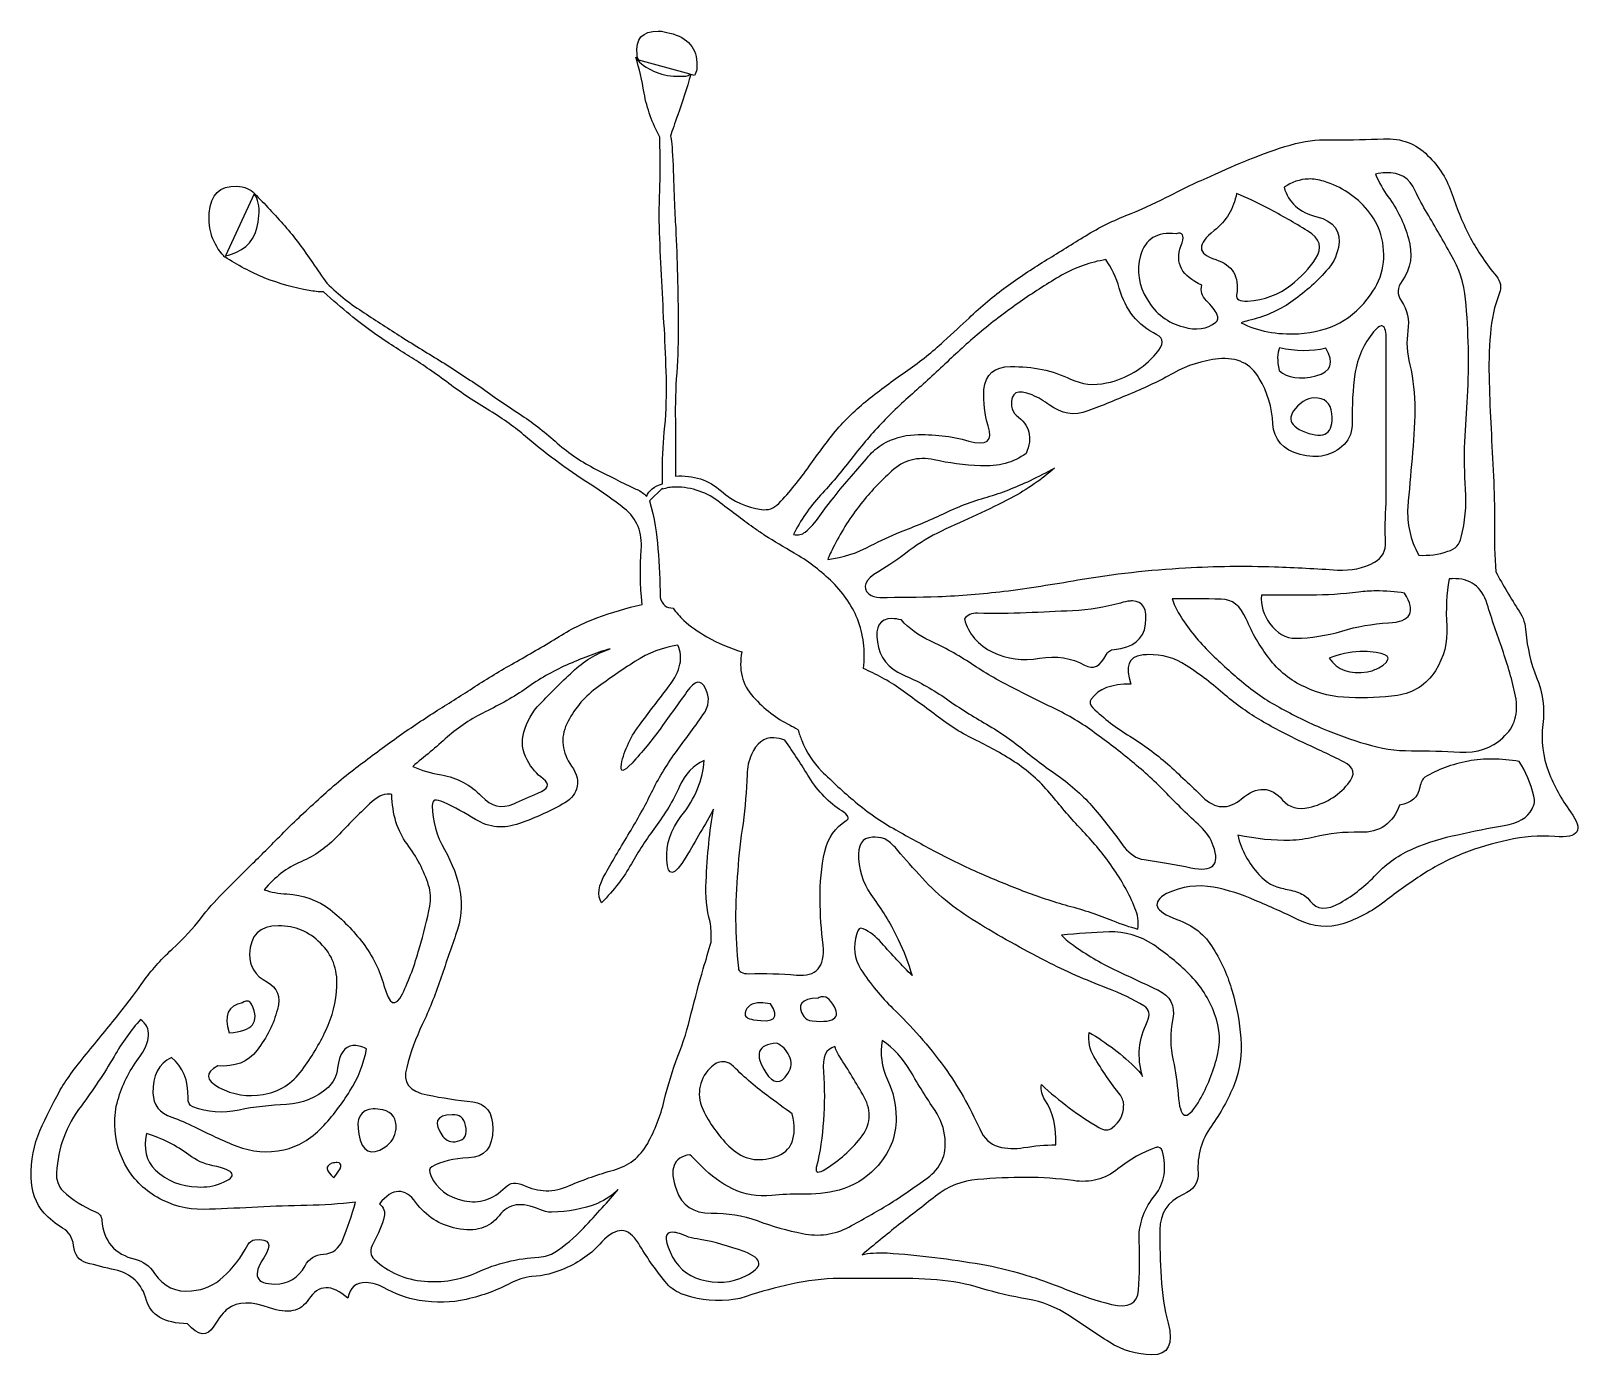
# Model space of a CAD drawing. Header units: centimetres. Extents: x -5.8 to 5.8, y -5 to 4.9.
import ezdxf

# ---------------------------------------------------------------- set-up
doc = ezdxf.new("R2010")
doc.units = ezdxf.units.CM
doc.header["$MEASUREMENT"] = 0
doc.layers.add('Layer 1', color=7, linetype='Continuous')

msp = doc.modelspace()

# ---------------------------------------------------------------- linework, layer by layer
at = {"layer": 'Layer 1'}
for points, knots in [([(-1.10924, 4.92359), (-1.22923, 4.92328), (-1.28205, 4.86489), (-1.26716, 4.74831), (-1.26716, 4.74831), (-1.26716, 4.73508), (-1.26187, 4.71937), (-1.25393, 4.70614), (-1.25393, 4.70614), (-1.25393, 4.70614), (-0.87111, 4.60113), (-0.87111, 4.60113), (-0.87111, 4.60113), (-0.87947, 4.59397), (-0.89027, 4.58965), (-0.90253, 4.5879), (-0.90253, 4.5879), (-1.03218, 4.57732), (-1.14397, 4.60642), (-1.23657, 4.68051), (-1.23657, 4.68051), (-1.25509, 4.69638), (-1.26832, 4.70911), (-1.27626, 4.72763), (-1.27626, 4.72763), (-1.25244, 4.64561), (-1.23095, 4.55582), (-1.21507, 4.46057), (-1.21507, 4.46057), (-1.19391, 4.34415), (-1.15405, 4.23551), (-1.09849, 4.13232), (-1.09849, 4.13232), (-1.0932, 3.96563), (-1.0932, 3.83103), (-1.09849, 3.73049), (-1.09849, 3.73049), (-1.10378, 3.61142), (-1.10378, 3.4922), (-1.09849, 3.37578), (-1.09849, 3.37578), (-1.0932, 3.25407), (-1.08824, 3.13203), (-1.0803, 3.01032), (-1.0803, 3.01032), (-1.07501, 2.89126), (-1.06922, 2.77286), (-1.06128, 2.65644), (-1.06128, 2.65644), (-1.05599, 2.53473), (-1.0507, 2.4127), (-1.04805, 2.29099), (-1.04805, 2.29099), (-1.04805, 2.16663), (-1.05136, 2.04526), (-1.06459, 1.92884), (-1.06459, 1.92884), (-1.07517, 1.82301), (-1.08047, 1.7142), (-1.07782, 1.60307), (-1.07782, 1.60307), (-1.07782, 1.58984), (-1.07782, 1.57661), (-1.07782, 1.56338), (-1.07782, 1.56338), (-1.07782, 1.55738), (-1.07782, 1.55006), (-1.07782, 1.54354), (-1.07782, 1.54354), (-1.14044, 1.52467), (-1.1795, 1.49359), (-1.19606, 1.45094), (-1.19606, 1.45094), (-1.21625, 1.47098), (-1.23982, 1.48765), (-1.26799, 1.49972), (-1.26799, 1.49972), (-1.27328, 1.50236), (-1.27824, 1.50534), (-1.28618, 1.50799), (-1.28618, 1.50799), (-1.38407, 1.55561), (-1.47966, 1.6034), (-1.57226, 1.65103), (-1.57226, 1.65103), (-1.67809, 1.70394), (-1.77334, 1.76943), (-1.8633, 1.84616), (-1.8633, 1.84616), (-1.94797, 1.92289), (-2.03528, 1.99201), (-2.12788, 2.05286), (-2.12788, 2.05286), (-2.22843, 2.11901), (-2.32599, 2.18482), (-2.42389, 2.25626), (-2.42389, 2.25626), (-2.52178, 2.32241), (-2.62001, 2.38872), (-2.7232, 2.45222), (-2.7232, 2.45222), (-2.82374, 2.51307), (-2.92428, 2.57641), (-3.02747, 2.63991), (-3.02747, 2.63991), (-3.12007, 2.70076), (-3.21268, 2.7593), (-3.30528, 2.82015), (-3.30528, 2.82015), (-3.40053, 2.88101), (-3.49313, 2.95278), (-3.58309, 3.04009), (-3.58309, 3.04009), (-3.61749, 3.08771), (-3.65437, 3.13997), (-3.69141, 3.19553), (-3.69141, 3.19553), (-3.75491, 3.29078), (-3.82403, 3.38372), (-3.89811, 3.46838), (-3.89811, 3.46838), (-3.97193, 3.55238), (-4.0483, 3.6339), (-4.12466, 3.71064), (-4.12466, 3.71064), (-4.12466, 3.71064), (-4.12384, 3.71147), (-4.12384, 3.71147), (-4.12384, 3.71147), (-4.15294, 3.74322), (-4.19792, 3.76174), (-4.25613, 3.76439), (-4.25613, 3.76439), (-4.38313, 3.76968), (-4.45142, 3.7037), (-4.46201, 3.56347), (-4.46201, 3.56347), (-4.47225, 3.4405), (-4.43448, 3.33271), (-4.35287, 3.24431), (-4.35287, 3.24431), (-4.35375, 3.24418), (-4.35445, 3.24361), (-4.35535, 3.24349), (-4.35535, 3.24349), (-4.35338, 3.24218), (-4.35153, 3.24065), (-4.34956, 3.23935), (-4.34956, 3.23935), (-4.34821, 3.23793), (-4.3468, 3.23664), (-4.34542, 3.23522), (-4.34542, 3.23522), (-4.34542, 3.23522), (-4.3446, 3.23687), (-4.3446, 3.23687), (-4.3446, 3.23687), (-4.25227, 3.17626), (-4.15317, 3.12311), (-4.04611, 3.07978), (-4.04611, 3.07978), (-3.94028, 3.03744), (-3.82916, 3.00569), (-3.71538, 2.98717), (-3.71538, 2.98717), (-3.68099, 2.97923), (-3.64395, 2.97642), (-3.60955, 2.97642), (-3.60955, 2.97642), (-3.46668, 2.84942), (-3.3453, 2.74839), (-3.2474, 2.67959), (-3.2474, 2.67959), (-3.14686, 2.60816), (-3.0536, 2.5473), (-2.96628, 2.49439), (-2.96628, 2.49439), (-2.88162, 2.44147), (-2.78967, 2.37813), (-2.69178, 2.3067), (-2.69178, 2.3067), (-2.59653, 2.23261), (-2.49599, 2.16696), (-2.38751, 2.10082), (-2.38751, 2.10082), (-2.28167, 2.03732), (-2.19138, 1.97332), (-2.11466, 1.90982), (-2.11466, 1.90982), (-2.04057, 1.84368), (-1.9612, 1.78051), (-1.87653, 1.71965), (-1.87653, 1.71965), (-1.79451, 1.65615), (-1.70687, 1.59497), (-1.61691, 1.53941), (-1.61691, 1.53941), (-1.5296, 1.4812), (-1.44245, 1.42348), (-1.36307, 1.35998), (-1.36307, 1.35998), (-1.26782, 1.28326), (-1.22599, 1.17974), (-1.23657, 1.04745), (-1.23657, 1.04745), (-1.24715, 0.92838), (-1.24401, 0.79312), (-1.23078, 0.6423), (-1.23078, 0.6423), (-1.34455, 0.61584), (-1.45617, 0.58459), (-1.5673, 0.54226), (-1.5673, 0.54226), (-1.66784, 0.50522), (-1.77037, 0.45445), (-1.86826, 0.39095), (-1.86826, 0.39095), (-1.9741, 0.32745), (-2.07728, 0.26659), (-2.18576, 0.20574), (-2.18576, 0.20574), (-2.2863, 0.15018), (-2.38486, 0.08965), (-2.48011, 0.0288), (-2.48011, 0.0288), (-2.57272, -0.03205), (-2.66532, -0.08993), (-2.75792, -0.14814), (-2.75792, -0.14814), (-2.85317, -0.20899), (-2.95057, -0.27299), (-3.04318, -0.33914), (-3.04318, -0.33914), (-3.14107, -0.40793), (-3.23649, -0.47937), (-3.33174, -0.5508), (-3.33174, -0.5508), (-3.42699, -0.62224), (-3.5272, -0.70377), (-3.62774, -0.79637), (-3.62774, -0.79637), (-3.73093, -0.88897), (-3.82353, -0.97645), (-3.90555, -1.05847), (-3.90555, -1.05847), (-3.98757, -1.14314), (-4.0648, -1.22036), (-4.13624, -1.28916), (-4.13624, -1.28916), (-4.20768, -1.36059), (-4.28159, -1.43451), (-4.36361, -1.51653), (-4.36361, -1.51653), (-4.41918, -1.5721), (-4.47441, -1.63543), (-4.52732, -1.70422), (-4.52732, -1.70422), (-4.58024, -1.77301), (-4.65168, -1.84958), (-4.73899, -1.9316), (-4.73899, -1.9316), (-4.82895, -2.01626), (-4.89774, -2.09316), (-4.95066, -2.16724), (-4.95066, -2.16724), (-5.00093, -2.24132), (-5.06509, -2.32599), (-5.13917, -2.4186), (-5.13917, -2.4186), (-5.21326, -2.51384), (-5.29511, -2.61141), (-5.37978, -2.7146), (-5.37978, -2.7146), (-5.46709, -2.81779), (-5.53555, -2.91353), (-5.58318, -2.9982), (-5.58318, -2.9982), (-5.6308, -3.08551), (-5.67859, -3.18093), (-5.72622, -3.28676), (-5.72622, -3.28676), (-5.7712, -3.39259), (-5.79236, -3.50868), (-5.79236, -3.63568), (-5.79236, -3.63568), (-5.78972, -3.74151), (-5.7583, -3.82866), (-5.6948, -3.90274), (-5.6948, -3.90274), (-5.65511, -3.94508), (-5.60964, -3.98261), (-5.55672, -4.01436), (-5.55672, -4.01436), (-5.50909, -4.04082), (-5.4828, -4.08514), (-5.47486, -4.14335), (-5.47486, -4.14335), (-5.46693, -4.21479), (-5.43534, -4.25728), (-5.37978, -4.27316), (-5.37978, -4.27316), (-5.30834, -4.29168), (-5.23707, -4.3102), (-5.16563, -4.32608), (-5.16563, -4.32608), (-5.04392, -4.35253), (-4.96438, -4.4291), (-4.92999, -4.55345), (-4.92999, -4.55345), (-4.90088, -4.66458), (-4.79786, -4.72345), (-4.62324, -4.72874), (-4.62324, -4.72874), (-4.54386, -4.82134), (-4.47755, -4.82895), (-4.42728, -4.74693), (-4.42728, -4.74693), (-4.38759, -4.68078), (-4.35303, -4.63564), (-4.32393, -4.61712), (-4.32393, -4.61712), (-4.24984, -4.56156), (-4.14368, -4.55941), (-4.01139, -4.60968), (-4.01139, -4.60968), (-3.87645, -4.6573), (-3.77855, -4.63862), (-3.72035, -4.54601), (-3.72035, -4.54601), (-3.64626, -4.43489), (-3.54853, -4.42926), (-3.42682, -4.53774), (-3.42682, -4.53774), (-3.41359, -4.45572), (-3.3663, -4.41852), (-3.28957, -4.42116), (-3.28957, -4.42116), (-3.24195, -4.42381), (-3.19945, -4.43456), (-3.15976, -4.45837), (-3.15976, -4.45837), (-3.07509, -4.50599), (-2.98778, -4.53758), (-2.89518, -4.55345), (-2.89518, -4.55345), (-2.77082, -4.57462), (-2.65407, -4.57247), (-2.54295, -4.54601), (-2.54295, -4.54601), (-2.4186, -4.51691), (-2.30747, -4.47738), (-2.21222, -4.42447), (-2.21222, -4.42447), (-2.16195, -4.39801), (-2.10903, -4.3818), (-2.05347, -4.37651), (-2.05347, -4.37651), (-1.96616, -4.37122), (-1.88463, -4.34972), (-1.8079, -4.31533), (-1.8079, -4.31533), (-1.69942, -4.27035), (-1.60682, -4.2042), (-1.53009, -4.11689), (-1.53009, -4.11689), (-1.42161, -4.00047), (-1.33132, -4.00593), (-1.25724, -4.12764), (-1.25724, -4.12764), (-1.19903, -4.22553), (-1.13289, -4.32112), (-1.0588, -4.41372), (-1.0588, -4.41372), (-1.02705, -4.45341), (-0.98753, -4.48268), (-0.93726, -4.50384), (-0.93726, -4.50384), (-0.83936, -4.54618), (-0.72014, -4.56156), (-0.58255, -4.55097), (-0.58255, -4.55097), (-0.53757, -4.54568), (-0.49507, -4.54039), (-0.45274, -4.52451), (-0.45274, -4.52451), (-0.34162, -4.48747), (-0.23082, -4.45837), (-0.11705, -4.43191), (-0.11705, -4.43191), (-0.00063, -4.40545), (0.12091, -4.39239), (0.24262, -4.38974), (0.24262, -4.38974), (0.36432, -4.38974), (0.48636, -4.38974), (0.60807, -4.38974), (0.60807, -4.38974), (0.72978, -4.3871), (0.85116, -4.39255), (0.97022, -4.40049), (0.97022, -4.40049), (1.08399, -4.41107), (1.1976, -4.42976), (1.30343, -4.46416), (1.30343, -4.46416), (1.41455, -4.49855), (1.52833, -4.52501), (1.64739, -4.54353), (1.64739, -4.54353), (1.75587, -4.56205), (1.86203, -4.60389), (1.95993, -4.67003), (1.95993, -4.67003), (2.06047, -4.73618), (2.1587, -4.80249), (2.25924, -4.86599), (2.25924, -4.86599), (2.35449, -4.92685), (2.46297, -4.95843), (2.57674, -4.96108), (2.57674, -4.96108), (2.69845, -4.96108), (2.73797, -4.8817), (2.69828, -4.72295), (2.69828, -4.72295), (2.66918, -4.61976), (2.6533, -4.50583), (2.64536, -4.38147), (2.64536, -4.38147), (2.63743, -4.26506), (2.63462, -4.14666), (2.63462, -4.02759), (2.63462, -4.02759), (2.63726, -3.90324), (2.69266, -3.81593), (2.80907, -3.76301), (2.80907, -3.76301), (2.88845, -3.72861), (2.92599, -3.67239), (2.9207, -3.60095), (2.9207, -3.60095), (2.91276, -3.47131), (2.94682, -3.3577), (3.01826, -3.25451), (3.01826, -3.25451), (3.0897, -3.15662), (3.14526, -3.05112), (3.19024, -2.94528), (3.19024, -2.94528), (3.23522, -2.83151), (3.25126, -2.7146), (3.24068, -2.59554), (3.24068, -2.59554), (3.23009, -2.47647), (3.20893, -2.36055), (3.17453, -2.24414), (3.17453, -2.24414), (3.14543, -2.13566), (3.09747, -2.02718), (3.03397, -1.92664), (3.03397, -1.92664), (2.97312, -1.82345), (2.88365, -1.75152), (2.76195, -1.70918), (2.76195, -1.70918), (2.59526, -1.64833), (2.56863, -1.58268), (2.68505, -1.51653), (2.68505, -1.51653), (2.80147, -1.46097), (2.91739, -1.44741), (3.03645, -1.46858), (3.03645, -1.46858), (3.14228, -1.48974), (3.24861, -1.52199), (3.34651, -1.56697), (3.34651, -1.56697), (3.45499, -1.61195), (3.56049, -1.65957), (3.66897, -1.71249), (3.66897, -1.71249), (3.78274, -1.76541), (3.89106, -1.77582), (4.00218, -1.74143), (4.00218, -1.74143), (4.1133, -1.70439), (4.21947, -1.65114), (4.31472, -1.57441), (4.31472, -1.57441), (4.40732, -1.50297), (4.50224, -1.43699), (4.59749, -1.37349), (4.59749, -1.37349), (4.69539, -1.30999), (4.79659, -1.25708), (4.90507, -1.21474), (4.90507, -1.21474), (5.0109, -1.17241), (5.12137, -1.14099), (5.23249, -1.11718), (5.23249, -1.11718), (5.34891, -1.09072), (5.46566, -1.08278), (5.58472, -1.09072), (5.58472, -1.09072), (5.76464, -1.10659), (5.80184, -1.04309), (5.7013, -0.90551), (5.7013, -0.90551), (5.63251, -0.81026), (5.5791, -0.7122), (5.53676, -0.60372), (5.53676, -0.60372), (5.49443, -0.49524), (5.48137, -0.37568), (5.4946, -0.25397), (5.4946, -0.25397), (5.51047, -0.13227), (5.49509, -0.01634), (5.44747, 0.09743), (5.44747, 0.09743), (5.40513, 0.20591), (5.37868, 0.32001), (5.36809, 0.43642), (5.36809, 0.43642), (5.36545, 0.49463), (5.34941, 0.54507), (5.31766, 0.59269), (5.31766, 0.59269), (5.2568, 0.6853), (5.19876, 0.78567), (5.1432, 0.88622), (5.1432, 0.88622), (5.13526, 0.99999), (5.13228, 1.12186), (5.13493, 1.25415), (5.13493, 1.25415), (5.13493, 1.37057), (5.13195, 1.48682), (5.12666, 1.60059), (5.12666, 1.60059), (5.12137, 1.71965), (5.11376, 1.83623), (5.10847, 1.9553), (5.10847, 1.9553), (5.10053, 2.06907), (5.09789, 2.18532), (5.09524, 2.30174), (5.09524, 2.30174), (5.08995, 2.42344), (5.09293, 2.54482), (5.10351, 2.66388), (5.10351, 2.66388), (5.11145, 2.76972), (5.13245, 2.87026), (5.17213, 2.96816), (5.17213, 2.96816), (5.18801, 3.01049), (5.17991, 3.05332), (5.14816, 3.09301), (5.14816, 3.09301), (5.07407, 3.18296), (5.01024, 3.27772), (4.95468, 3.37826), (4.95468, 3.37826), (4.90176, 3.48145), (4.85447, 3.59026), (4.81743, 3.70403), (4.81743, 3.70403), (4.78303, 3.81251), (4.72201, 3.9104), (4.6347, 3.99507), (4.6347, 3.99507), (4.55003, 4.08238), (4.43874, 4.12438), (4.30645, 4.11909), (4.30645, 4.11909), (4.18739, 4.1138), (4.06601, 4.11165), (3.9443, 4.11165), (3.9443, 4.11165), (3.90461, 4.11165), (3.86741, 4.11165), (3.82772, 4.11165), (3.82772, 4.11165), (3.73776, 4.10636), (3.63772, 4.08503), (3.52924, 4.04799), (3.52924, 4.04799), (3.42076, 4.01094), (3.33609, 3.97919), (3.27788, 3.95538), (3.27788, 3.95538), (3.21703, 3.93157), (3.12641, 3.89172), (3.00999, 3.8388), (3.00999, 3.8388), (2.89093, 3.78588), (2.78295, 3.7328), (2.68505, 3.68253), (2.68505, 3.68253), (2.58716, 3.63226), (2.48661, 3.58761), (2.38078, 3.54528), (2.38078, 3.54528), (2.26966, 3.5003), (2.16382, 3.44755), (2.06328, 3.38405), (2.06328, 3.38405), (1.96538, 3.32319), (1.86997, 3.26449), (1.77472, 3.20628), (1.77472, 3.20628), (1.67682, 3.14543), (1.58124, 3.08242), (1.48864, 3.01363), (1.48864, 3.01363), (1.39339, 2.94748), (1.30078, 2.86778), (1.21083, 2.78047), (1.21083, 2.78047), (1.15526, 2.7302), (1.09209, 2.66951), (1.02066, 2.60601), (1.02066, 2.60601), (0.93864, 2.52928), (0.84884, 2.45801), (0.75359, 2.39186), (0.75359, 2.39186), (0.65834, 2.32571), (0.5659, 2.25659), (0.4733, 2.18515), (0.4733, 2.18515), (0.38334, 2.11372), (0.30099, 2.03666), (0.22691, 1.95199), (0.22691, 1.95199), (0.15282, 1.86203), (0.08387, 1.76943), (0.01772, 1.67418), (0.01772, 1.67418), (-0.05372, 1.57364), (-0.12763, 1.48103), (-0.20966, 1.39637), (-0.20966, 1.39637), (-0.2467, 1.35932), (-0.2892, 1.34378), (-0.33947, 1.35172), (-0.33947, 1.35172), (-0.45059, 1.36495), (-0.54799, 1.40959), (-0.63795, 1.48897), (-0.63795, 1.48897), (-0.7332, 1.57364), (-0.84697, 1.60853), (-0.98191, 1.60059), (-0.98191, 1.60059), (-0.98191, 1.61647), (-0.98191, 1.63499), (-0.98191, 1.65351), (-0.98191, 1.65351), (-0.98191, 1.77257), (-0.98191, 1.89395), (-0.98191, 2.01566), (-0.98191, 2.01566), (-0.98455, 2.13472), (-0.97992, 2.25378), (-0.97199, 2.37284), (-0.97199, 2.37284), (-0.96405, 2.49191), (-0.95859, 2.61411), (-0.96124, 2.73582), (-0.96124, 2.73582), (-0.96124, 2.85488), (-0.96355, 2.97874), (-0.9662, 3.10045), (-0.9662, 3.10045), (-0.96884, 3.21686), (-0.97414, 3.33345), (-0.97943, 3.45515), (-0.97943, 3.45515), (-0.98737, 3.57157), (-0.99299, 3.74074), (-1.00093, 3.96034), (-1.00093, 3.96034), (-1.00622, 4.05824), (-1.01118, 4.11959), (-1.01912, 4.13811), (-1.01912, 4.13811), (-1.00324, 4.18309), (-0.98753, 4.23336), (-0.96372, 4.29686), (-0.96372, 4.29686), (-0.93094, 4.3952), (-0.89812, 4.49633), (-0.86533, 4.59948), (-0.86533, 4.59948), (-0.86533, 4.59948), (-0.83887, 4.59204), (-0.83887, 4.59204), (-0.83887, 4.59204), (-0.83093, 4.60262), (-0.82498, 4.62147), (-0.82233, 4.63999), (-0.82233, 4.63999), (-0.81175, 4.77757), (-0.87062, 4.86241), (-0.99762, 4.90209), (-0.99762, 4.90209), (-1.03201, 4.91003), (-1.06062, 4.91747), (-1.08443, 4.92276), (-1.08443, 4.92276), (-1.09303, 4.92326), (-1.10124, 4.92361), (-1.10924, 4.92359)], [0, 0, 0, 0, 0.00555556, 0.00555556, 0.00555556, 0.00555556, 0.01111111, 0.01111111, 0.01111111, 0.01111111, 0.01666667, 0.01666667, 0.01666667, 0.01666667, 0.02222222, 0.02222222, 0.02222222, 0.02222222, 0.02777778, 0.02777778, 0.02777778, 0.02777778, 0.03333333, 0.03333333, 0.03333333, 0.03333333, 0.03888889, 0.03888889, 0.03888889, 0.03888889, 0.04444444, 0.04444444, 0.04444444, 0.04444444, 0.05, 0.05, 0.05, 0.05, 0.05555556, 0.05555556, 0.05555556, 0.05555556, 0.06111111, 0.06111111, 0.06111111, 0.06111111, 0.06666667, 0.06666667, 0.06666667, 0.06666667, 0.07222222, 0.07222222, 0.07222222, 0.07222222, 0.07777778, 0.07777778, 0.07777778, 0.07777778, 0.08333333, 0.08333333, 0.08333333, 0.08333333, 0.08888889, 0.08888889, 0.08888889, 0.08888889, 0.09444444, 0.09444444, 0.09444444, 0.09444444, 0.1, 0.1, 0.1, 0.1, 0.10555556, 0.10555556, 0.10555556, 0.10555556, 0.11111111, 0.11111111, 0.11111111, 0.11111111, 0.11666667, 0.11666667, 0.11666667, 0.11666667, 0.12222222, 0.12222222, 0.12222222, 0.12222222, 0.12777778, 0.12777778, 0.12777778, 0.12777778, 0.13333333, 0.13333333, 0.13333333, 0.13333333, 0.13888889, 0.13888889, 0.13888889, 0.13888889, 0.14444444, 0.14444444, 0.14444444, 0.14444444, 0.15, 0.15, 0.15, 0.15, 0.15555556, 0.15555556, 0.15555556, 0.15555556, 0.16111111, 0.16111111, 0.16111111, 0.16111111, 0.16666667, 0.16666667, 0.16666667, 0.16666667, 0.17222222, 0.17222222, 0.17222222, 0.17222222, 0.17777778, 0.17777778, 0.17777778, 0.17777778, 0.18333333, 0.18333333, 0.18333333, 0.18333333, 0.18888889, 0.18888889, 0.18888889, 0.18888889, 0.19444444, 0.19444444, 0.19444444, 0.19444444, 0.2, 0.2, 0.2, 0.2, 0.20555556, 0.20555556, 0.20555556, 0.20555556, 0.21111111, 0.21111111, 0.21111111, 0.21111111, 0.21666667, 0.21666667, 0.21666667, 0.21666667, 0.22222222, 0.22222222, 0.22222222, 0.22222222, 0.22777778, 0.22777778, 0.22777778, 0.22777778, 0.23333333, 0.23333333, 0.23333333, 0.23333333, 0.23888889, 0.23888889, 0.23888889, 0.23888889, 0.24444444, 0.24444444, 0.24444444, 0.24444444, 0.25, 0.25, 0.25, 0.25, 0.25555556, 0.25555556, 0.25555556, 0.25555556, 0.26111111, 0.26111111, 0.26111111, 0.26111111, 0.26666667, 0.26666667, 0.26666667, 0.26666667, 0.27222222, 0.27222222, 0.27222222, 0.27222222, 0.27777778, 0.27777778, 0.27777778, 0.27777778, 0.28333333, 0.28333333, 0.28333333, 0.28333333, 0.28888889, 0.28888889, 0.28888889, 0.28888889, 0.29444444, 0.29444444, 0.29444444, 0.29444444, 0.3, 0.3, 0.3, 0.3, 0.30555556, 0.30555556, 0.30555556, 0.30555556, 0.31111111, 0.31111111, 0.31111111, 0.31111111, 0.31666667, 0.31666667, 0.31666667, 0.31666667, 0.32222222, 0.32222222, 0.32222222, 0.32222222, 0.32777778, 0.32777778, 0.32777778, 0.32777778, 0.33333333, 0.33333333, 0.33333333, 0.33333333, 0.33888889, 0.33888889, 0.33888889, 0.33888889, 0.34444444, 0.34444444, 0.34444444, 0.34444444, 0.35, 0.35, 0.35, 0.35, 0.35555556, 0.35555556, 0.35555556, 0.35555556, 0.36111111, 0.36111111, 0.36111111, 0.36111111, 0.36666667, 0.36666667, 0.36666667, 0.36666667, 0.37222222, 0.37222222, 0.37222222, 0.37222222, 0.37777778, 0.37777778, 0.37777778, 0.37777778, 0.38333333, 0.38333333, 0.38333333, 0.38333333, 0.38888889, 0.38888889, 0.38888889, 0.38888889, 0.39444444, 0.39444444, 0.39444444, 0.39444444, 0.4, 0.4, 0.4, 0.4, 0.40555556, 0.40555556, 0.40555556, 0.40555556, 0.41111111, 0.41111111, 0.41111111, 0.41111111, 0.41666667, 0.41666667, 0.41666667, 0.41666667, 0.42222222, 0.42222222, 0.42222222, 0.42222222, 0.42777778, 0.42777778, 0.42777778, 0.42777778, 0.43333333, 0.43333333, 0.43333333, 0.43333333, 0.43888889, 0.43888889, 0.43888889, 0.43888889, 0.44444444, 0.44444444, 0.44444444, 0.44444444, 0.45, 0.45, 0.45, 0.45, 0.45555556, 0.45555556, 0.45555556, 0.45555556, 0.46111111, 0.46111111, 0.46111111, 0.46111111, 0.46666667, 0.46666667, 0.46666667, 0.46666667, 0.47222222, 0.47222222, 0.47222222, 0.47222222, 0.47777778, 0.47777778, 0.47777778, 0.47777778, 0.48333333, 0.48333333, 0.48333333, 0.48333333, 0.48888889, 0.48888889, 0.48888889, 0.48888889, 0.49444444, 0.49444444, 0.49444444, 0.49444444, 0.5, 0.5, 0.5, 0.5, 0.50555556, 0.50555556, 0.50555556, 0.50555556, 0.51111111, 0.51111111, 0.51111111, 0.51111111, 0.51666667, 0.51666667, 0.51666667, 0.51666667, 0.52222222, 0.52222222, 0.52222222, 0.52222222, 0.52777778, 0.52777778, 0.52777778, 0.52777778, 0.53333333, 0.53333333, 0.53333333, 0.53333333, 0.53888889, 0.53888889, 0.53888889, 0.53888889, 0.54444444, 0.54444444, 0.54444444, 0.54444444, 0.55, 0.55, 0.55, 0.55, 0.55555556, 0.55555556, 0.55555556, 0.55555556, 0.56111111, 0.56111111, 0.56111111, 0.56111111, 0.56666667, 0.56666667, 0.56666667, 0.56666667, 0.57222222, 0.57222222, 0.57222222, 0.57222222, 0.57777778, 0.57777778, 0.57777778, 0.57777778, 0.58333333, 0.58333333, 0.58333333, 0.58333333, 0.58888889, 0.58888889, 0.58888889, 0.58888889, 0.59444444, 0.59444444, 0.59444444, 0.59444444, 0.6, 0.6, 0.6, 0.6, 0.60555556, 0.60555556, 0.60555556, 0.60555556, 0.61111111, 0.61111111, 0.61111111, 0.61111111, 0.61666667, 0.61666667, 0.61666667, 0.61666667, 0.62222222, 0.62222222, 0.62222222, 0.62222222, 0.62777778, 0.62777778, 0.62777778, 0.62777778, 0.63333333, 0.63333333, 0.63333333, 0.63333333, 0.63888889, 0.63888889, 0.63888889, 0.63888889, 0.64444444, 0.64444444, 0.64444444, 0.64444444, 0.65, 0.65, 0.65, 0.65, 0.65555556, 0.65555556, 0.65555556, 0.65555556, 0.66111111, 0.66111111, 0.66111111, 0.66111111, 0.66666667, 0.66666667, 0.66666667, 0.66666667, 0.67222222, 0.67222222, 0.67222222, 0.67222222, 0.67777778, 0.67777778, 0.67777778, 0.67777778, 0.68333333, 0.68333333, 0.68333333, 0.68333333, 0.68888889, 0.68888889, 0.68888889, 0.68888889, 0.69444444, 0.69444444, 0.69444444, 0.69444444, 0.7, 0.7, 0.7, 0.7, 0.70555556, 0.70555556, 0.70555556, 0.70555556, 0.71111111, 0.71111111, 0.71111111, 0.71111111, 0.71666667, 0.71666667, 0.71666667, 0.71666667, 0.72222222, 0.72222222, 0.72222222, 0.72222222, 0.72777778, 0.72777778, 0.72777778, 0.72777778, 0.73333333, 0.73333333, 0.73333333, 0.73333333, 0.73888889, 0.73888889, 0.73888889, 0.73888889, 0.74444444, 0.74444444, 0.74444444, 0.74444444, 0.75, 0.75, 0.75, 0.75, 0.75555556, 0.75555556, 0.75555556, 0.75555556, 0.76111111, 0.76111111, 0.76111111, 0.76111111, 0.76666667, 0.76666667, 0.76666667, 0.76666667, 0.77222222, 0.77222222, 0.77222222, 0.77222222, 0.77777778, 0.77777778, 0.77777778, 0.77777778, 0.78333333, 0.78333333, 0.78333333, 0.78333333, 0.78888889, 0.78888889, 0.78888889, 0.78888889, 0.79444444, 0.79444444, 0.79444444, 0.79444444, 0.8, 0.8, 0.8, 0.8, 0.80555556, 0.80555556, 0.80555556, 0.80555556, 0.81111111, 0.81111111, 0.81111111, 0.81111111, 0.81666667, 0.81666667, 0.81666667, 0.81666667, 0.82222222, 0.82222222, 0.82222222, 0.82222222, 0.82777778, 0.82777778, 0.82777778, 0.82777778, 0.83333333, 0.83333333, 0.83333333, 0.83333333, 0.83888889, 0.83888889, 0.83888889, 0.83888889, 0.84444444, 0.84444444, 0.84444444, 0.84444444, 0.85, 0.85, 0.85, 0.85, 0.85555556, 0.85555556, 0.85555556, 0.85555556, 0.86111111, 0.86111111, 0.86111111, 0.86111111, 0.86666667, 0.86666667, 0.86666667, 0.86666667, 0.87222222, 0.87222222, 0.87222222, 0.87222222, 0.87777778, 0.87777778, 0.87777778, 0.87777778, 0.88333333, 0.88333333, 0.88333333, 0.88333333, 0.88888889, 0.88888889, 0.88888889, 0.88888889, 0.89444444, 0.89444444, 0.89444444, 0.89444444, 0.9, 0.9, 0.9, 0.9, 0.90555556, 0.90555556, 0.90555556, 0.90555556, 0.91111111, 0.91111111, 0.91111111, 0.91111111, 0.91666667, 0.91666667, 0.91666667, 0.91666667, 0.92222222, 0.92222222, 0.92222222, 0.92222222, 0.92777778, 0.92777778, 0.92777778, 0.92777778, 0.93333333, 0.93333333, 0.93333333, 0.93333333, 0.93888889, 0.93888889, 0.93888889, 0.93888889, 0.94444444, 0.94444444, 0.94444444, 0.94444444, 0.95, 0.95, 0.95, 0.95, 0.95555556, 0.95555556, 0.95555556, 0.95555556, 0.96111111, 0.96111111, 0.96111111, 0.96111111, 0.96666667, 0.96666667, 0.96666667, 0.96666667, 0.97222222, 0.97222222, 0.97222222, 0.97222222, 0.97777778, 0.97777778, 0.97777778, 0.97777778, 0.98333333, 0.98333333, 0.98333333, 0.98333333, 0.98888889, 0.98888889, 0.98888889, 0.98888889, 1, 1, 1, 1]), ([(4.32216, 3.86609), (4.4252, 3.87131), (4.4991, 3.82722), (4.5421, 3.73049), (4.5421, 3.73049), (4.56855, 3.67492), (4.59782, 3.61638), (4.63222, 3.56347), (4.63222, 3.56347), (4.69307, 3.46028), (4.75095, 3.35742), (4.80916, 3.25424), (4.80916, 3.25424), (4.87001, 3.15105), (4.90507, 3.04009), (4.9183, 2.92103), (4.9183, 2.92103), (4.92888, 2.80196), (4.93632, 2.67976), (4.93897, 2.55805), (4.93897, 2.55805), (4.94162, 2.43634), (4.93947, 2.31249), (4.93153, 2.19342), (4.93153, 2.19342), (4.92624, 2.0823), (4.9178, 1.96803), (4.91251, 1.85691), (4.91251, 1.85691), (4.90722, 1.73784), (4.91036, 1.62126), (4.9183, 1.5022), (4.9183, 1.5022), (4.92624, 1.37784), (4.91516, 1.25878), (4.88605, 1.14501), (4.88605, 1.14501), (4.87547, 1.09209), (4.84157, 1.05505), (4.78601, 1.03918), (4.78601, 1.03918), (4.71457, 1.01537), (4.64264, 1.00495), (4.56855, 1.01024), (4.56855, 1.01024), (4.50505, 1.12666), (4.47876, 1.24555), (4.4867, 1.36991), (4.4867, 1.36991), (4.49728, 1.49162), (4.50753, 1.61382), (4.51812, 1.73288), (4.51812, 1.73288), (4.53135, 1.85459), (4.53697, 1.97316), (4.53962, 2.09751), (4.53962, 2.09751), (4.53961, 2.21128), (4.52622, 2.32307), (4.50241, 2.43155), (4.50241, 2.43155), (4.4786, 2.51886), (4.47612, 2.60336), (4.4867, 2.68538), (4.4867, 2.68538), (4.49993, 2.77005), (4.48372, 2.84165), (4.43874, 2.9078), (4.43874, 2.9078), (4.40435, 2.95807), (4.40749, 3.00801), (4.44453, 3.05828), (4.44453, 3.05828), (4.51068, 3.15088), (4.52606, 3.25672), (4.49166, 3.37578), (4.49166, 3.37578), (4.45991, 3.4869), (4.41013, 3.59307), (4.3387, 3.68832), (4.3387, 3.68832), (4.3043, 3.73594), (4.27255, 3.79101), (4.24609, 3.85451), (4.24609, 3.85451), (4.27288, 3.86096), (4.29838, 3.86488), (4.32216, 3.86609)], [0, 0, 0, 0, 0.04347826, 0.04347826, 0.04347826, 0.04347826, 0.08695652, 0.08695652, 0.08695652, 0.08695652, 0.13043478, 0.13043478, 0.13043478, 0.13043478, 0.17391304, 0.17391304, 0.17391304, 0.17391304, 0.2173913, 0.2173913, 0.2173913, 0.2173913, 0.26086957, 0.26086957, 0.26086957, 0.26086957, 0.30434783, 0.30434783, 0.30434783, 0.30434783, 0.34782609, 0.34782609, 0.34782609, 0.34782609, 0.39130435, 0.39130435, 0.39130435, 0.39130435, 0.43478261, 0.43478261, 0.43478261, 0.43478261, 0.47826087, 0.47826087, 0.47826087, 0.47826087, 0.52173913, 0.52173913, 0.52173913, 0.52173913, 0.56521739, 0.56521739, 0.56521739, 0.56521739, 0.60869565, 0.60869565, 0.60869565, 0.60869565, 0.65217391, 0.65217391, 0.65217391, 0.65217391, 0.69565217, 0.69565217, 0.69565217, 0.69565217, 0.73913043, 0.73913043, 0.73913043, 0.73913043, 0.7826087, 0.7826087, 0.7826087, 0.7826087, 0.82608696, 0.82608696, 0.82608696, 0.82608696, 0.86956522, 0.86956522, 0.86956522, 0.86956522, 0.91304348, 0.91304348, 0.91304348, 0.91304348, 1, 1, 1, 1]), ([(3.20843, 3.71147), (3.28251, 3.67972), (3.36222, 3.64301), (3.44159, 3.60068), (3.44159, 3.60068), (3.54214, 3.54776), (3.64235, 3.49203), (3.7376, 3.43118), (3.7376, 3.43118), (3.83285, 3.37561), (3.8517, 3.30401), (3.79878, 3.22199), (3.79878, 3.22199), (3.75116, 3.1532), (3.6903, 3.08771), (3.61357, 3.02686), (3.61357, 3.02686), (3.52362, 2.95542), (3.41547, 2.91573), (3.29111, 2.9078), (3.29111, 2.9078), (3.23026, 2.90515), (3.20314, 2.92053), (3.20843, 2.95493), (3.20843, 2.95493), (3.2296, 3.09251), (3.17734, 3.17734), (3.05299, 3.21703), (3.05299, 3.21703), (2.91276, 3.25936), (2.90995, 3.33312), (3.04224, 3.43366), (3.04224, 3.43366), (3.1322, 3.50509), (3.18726, 3.5977), (3.20843, 3.71147)], [0, 0, 0, 0, 0.1, 0.1, 0.1, 0.1, 0.2, 0.2, 0.2, 0.2, 0.3, 0.3, 0.3, 0.3, 0.4, 0.4, 0.4, 0.4, 0.5, 0.5, 0.5, 0.5, 0.6, 0.6, 0.6, 0.6, 0.7, 0.7, 0.7, 0.7, 0.8, 0.8, 0.8, 0.8, 1, 1, 1, 1]), ([(3.74421, 3.81896), (3.78181, 3.82006), (3.82028, 3.81449), (3.85997, 3.80159), (3.85997, 3.80159), (3.98961, 3.76191), (4.10008, 3.6908), (4.18739, 3.58497), (4.18739, 3.58497), (4.23237, 3.53205), (4.26461, 3.47086), (4.28578, 3.40472), (4.28578, 3.40472), (4.33076, 3.24068), (4.30678, 3.08986), (4.20889, 2.95493), (4.20889, 2.95493), (4.08189, 2.77236), (3.90164, 2.67711), (3.67145, 2.66388), (3.67145, 2.66388), (3.50741, 2.65595), (3.36487, 2.68224), (3.24316, 2.74574), (3.24316, 2.74574), (3.25903, 2.75103), (3.27739, 2.75698), (3.29855, 2.76228), (3.29855, 2.76228), (3.41232, 2.78873), (3.51832, 2.83338), (3.61357, 2.89953), (3.61357, 2.89953), (3.70882, 2.96567), (3.79878, 3.04273), (3.87816, 3.13269), (3.87816, 3.13269), (3.92578, 3.18296), (3.95505, 3.24101), (3.96828, 3.30715), (3.96828, 3.30715), (3.99209, 3.42886), (3.9367, 3.50526), (3.80705, 3.53701), (3.80705, 3.53701), (3.6774, 3.56876), (3.59489, 3.64317), (3.56314, 3.75694), (3.56314, 3.75694), (3.62101, 3.79663), (3.68155, 3.81712), (3.74421, 3.81896)], [0, 0, 0, 0, 0.07142857, 0.07142857, 0.07142857, 0.07142857, 0.14285714, 0.14285714, 0.14285714, 0.14285714, 0.21428571, 0.21428571, 0.21428571, 0.21428571, 0.28571429, 0.28571429, 0.28571429, 0.28571429, 0.35714286, 0.35714286, 0.35714286, 0.35714286, 0.42857143, 0.42857143, 0.42857143, 0.42857143, 0.5, 0.5, 0.5, 0.5, 0.57142857, 0.57142857, 0.57142857, 0.57142857, 0.64285714, 0.64285714, 0.64285714, 0.64285714, 0.71428571, 0.71428571, 0.71428571, 0.71428571, 0.78571429, 0.78571429, 0.78571429, 0.78571429, 0.85714286, 0.85714286, 0.85714286, 0.85714286, 1, 1, 1, 1]), ([(-4.12549, 3.70899), (-4.09727, 3.66979), (-4.08592, 3.61551), (-4.09076, 3.54528), (-4.09076, 3.54528), (-4.0987, 3.41034), (-4.15459, 3.31741), (-4.25778, 3.27243), (-4.25778, 3.27243), (-4.28281, 3.26105), (-4.30984, 3.25175), (-4.34046, 3.24597), (-4.34046, 3.24597), (-4.34046, 3.24597), (-4.12549, 3.70899), (-4.12549, 3.70899)], [0, 0, 0, 0, 0.2, 0.2, 0.2, 0.2, 0.4, 0.4, 0.4, 0.4, 0.6, 0.6, 0.6, 0.6, 1, 1, 1, 1]), ([(2.77435, 3.41381), (2.81193, 3.41732), (2.81883, 3.38504), (2.79337, 3.3179), (2.79337, 3.3179), (2.74574, 3.1909), (2.79882, 3.09301), (2.94963, 3.02686), (2.94963, 3.02686), (2.93641, 2.98188), (2.94914, 2.94467), (2.98353, 2.91028), (2.98353, 2.91028), (3.02058, 2.87324), (3.0472, 2.84116), (3.06043, 2.80941), (3.06043, 2.80941), (3.07366, 2.78295), (3.07151, 2.76228), (3.05299, 2.74905), (3.05299, 2.74905), (2.98684, 2.69878), (2.90681, 2.68786), (2.81156, 2.71432), (2.81156, 2.71432), (2.69514, 2.74342), (2.60568, 2.81255), (2.53953, 2.92103), (2.53953, 2.92103), (2.47603, 3.02421), (2.45982, 3.13468), (2.49157, 3.24845), (2.49157, 3.24845), (2.52597, 3.37016), (2.61328, 3.42638), (2.75616, 3.41051), (2.75616, 3.41051), (2.76277, 3.41249), (2.76898, 3.41331), (2.77435, 3.41381)], [0, 0, 0, 0, 0.09090909, 0.09090909, 0.09090909, 0.09090909, 0.18181818, 0.18181818, 0.18181818, 0.18181818, 0.27272727, 0.27272727, 0.27272727, 0.27272727, 0.36363636, 0.36363636, 0.36363636, 0.36363636, 0.45454545, 0.45454545, 0.45454545, 0.45454545, 0.54545455, 0.54545455, 0.54545455, 0.54545455, 0.63636364, 0.63636364, 0.63636364, 0.63636364, 0.72727273, 0.72727273, 0.72727273, 0.72727273, 0.81818182, 0.81818182, 0.81818182, 0.81818182, 1, 1, 1, 1]), ([(2.23278, 3.21703), (2.27511, 3.15618), (2.30901, 3.0849), (2.33282, 3.00288), (2.33282, 3.00288), (2.3778, 2.84149), (2.47024, 2.72788), (2.61312, 2.65644), (2.61312, 2.65644), (2.66603, 2.62998), (2.66637, 2.58203), (2.60816, 2.51588), (2.60816, 2.51588), (2.51291, 2.40476), (2.3912, 2.33034), (2.23774, 2.29595), (2.23774, 2.29595), (2.14249, 2.27478), (2.05286, 2.28603), (1.9682, 2.32571), (1.9682, 2.32571), (1.8359, 2.38921), (1.68757, 2.42096), (1.52088, 2.41832), (1.52088, 2.41832), (1.39918, 2.41832), (1.33303, 2.36276), (1.32245, 2.24634), (1.32245, 2.24634), (1.31716, 2.15109), (1.32741, 2.06063), (1.35387, 1.97597), (1.35387, 1.97597), (1.39355, 1.8622), (1.34328, 1.82565), (1.20835, 1.86269), (1.20835, 1.86269), (1.0787, 1.89973), (0.94426, 1.91511), (0.80403, 1.90982), (0.80403, 1.90982), (0.71936, 1.90453), (0.6423, 1.88353), (0.57087, 1.8412), (0.57087, 1.8412), (0.52853, 1.81738), (0.48918, 1.78299), (0.46007, 1.74859), (0.46007, 1.74859), (0.41774, 1.69832), (0.37507, 1.64822), (0.33274, 1.60059), (0.33274, 1.60059), (0.28776, 1.54767), (0.24262, 1.49724), (0.20293, 1.44432), (0.20293, 1.44432), (0.16324, 1.3967), (0.12885, 1.34874), (0.0971, 1.30376), (0.0971, 1.30376), (0.0627, 1.25349), (0.02599, 1.21397), (-0.0137, 1.18222), (-0.0137, 1.18222), (-0.03487, 1.1637), (-0.06447, 1.15874), (-0.09886, 1.16403), (-0.09886, 1.16403), (-0.04859, 1.26986), (0.01822, 1.36759), (0.10288, 1.45755), (0.10288, 1.45755), (0.17961, 1.54222), (0.25618, 1.63184), (0.33026, 1.72709), (0.33026, 1.72709), (0.39641, 1.81441), (0.47049, 1.90172), (0.55516, 1.99168), (0.55516, 1.99168), (0.63188, 2.0737), (0.71672, 2.15307), (0.80403, 2.2298), (0.80403, 2.2298), (0.89134, 2.30653), (0.97551, 2.38326), (1.06282, 2.46793), (1.06282, 2.46793), (1.14749, 2.5473), (1.23265, 2.62469), (1.31997, 2.69613), (1.31997, 2.69613), (1.41522, 2.77551), (1.51311, 2.84645), (1.61101, 2.91524), (1.61101, 2.91524), (1.70361, 2.97874), (1.79886, 3.03959), (1.90205, 3.10045), (1.90205, 3.10045), (2.00788, 3.15866), (2.11636, 3.19851), (2.23278, 3.21703)], [0, 0, 0, 0, 0.03703704, 0.03703704, 0.03703704, 0.03703704, 0.07407407, 0.07407407, 0.07407407, 0.07407407, 0.11111111, 0.11111111, 0.11111111, 0.11111111, 0.14814815, 0.14814815, 0.14814815, 0.14814815, 0.18518519, 0.18518519, 0.18518519, 0.18518519, 0.22222222, 0.22222222, 0.22222222, 0.22222222, 0.25925926, 0.25925926, 0.25925926, 0.25925926, 0.2962963, 0.2962963, 0.2962963, 0.2962963, 0.33333333, 0.33333333, 0.33333333, 0.33333333, 0.37037037, 0.37037037, 0.37037037, 0.37037037, 0.40740741, 0.40740741, 0.40740741, 0.40740741, 0.44444444, 0.44444444, 0.44444444, 0.44444444, 0.48148148, 0.48148148, 0.48148148, 0.48148148, 0.51851852, 0.51851852, 0.51851852, 0.51851852, 0.55555556, 0.55555556, 0.55555556, 0.55555556, 0.59259259, 0.59259259, 0.59259259, 0.59259259, 0.62962963, 0.62962963, 0.62962963, 0.62962963, 0.66666667, 0.66666667, 0.66666667, 0.66666667, 0.7037037, 0.7037037, 0.7037037, 0.7037037, 0.74074074, 0.74074074, 0.74074074, 0.74074074, 0.77777778, 0.77777778, 0.77777778, 0.77777778, 0.81481481, 0.81481481, 0.81481481, 0.81481481, 0.85185185, 0.85185185, 0.85185185, 0.85185185, 0.88888889, 0.88888889, 0.88888889, 0.88888889, 0.92592593, 0.92592593, 0.92592593, 0.92592593, 1, 1, 1, 1]), ([(4.28743, 2.72259), (4.28953, 2.72296), (4.29129, 2.72273), (4.29322, 2.72259), (4.29322, 2.72259), (4.31313, 2.7211), (4.32398, 2.69249), (4.32547, 2.63743), (4.32547, 2.63743), (4.32547, 2.51836), (4.32547, 2.39715), (4.32547, 2.2728), (4.32547, 2.2728), (4.32547, 2.15638), (4.32547, 2.03699), (4.32547, 1.92057), (4.32547, 1.92057), (4.32547, 1.79622), (4.32547, 1.67682), (4.32547, 1.55512), (4.32547, 1.55512), (4.32811, 1.45193), (4.32249, 1.34642), (4.3172, 1.24588), (4.3172, 1.24588), (4.3172, 1.19826), (4.31968, 1.15609), (4.31968, 1.11111), (4.31968, 1.11111), (4.32497, 1.04232), (4.29603, 0.98907), (4.23782, 0.95732), (4.23782, 0.95732), (4.1558, 0.91234), (4.06303, 0.89415), (3.96249, 0.89944), (3.96249, 0.89944), (3.80374, 0.91003), (3.64813, 0.91813), (3.49203, 0.92342), (3.49203, 0.92342), (3.26978, 0.93136), (3.0477, 0.92838), (2.82809, 0.91515), (2.82809, 0.91515), (2.55822, 0.90193), (2.29082, 0.87001), (2.02359, 0.82503), (2.02359, 0.82503), (1.83838, 0.79328), (1.65566, 0.76451), (1.47045, 0.74069), (1.47045, 0.74069), (1.30905, 0.72217), (1.14518, 0.70894), (0.97849, 0.70101), (0.97849, 0.70101), (0.83561, 0.69836), (0.68993, 0.69522), (0.54441, 0.69522), (0.54441, 0.69522), (0.51266, 0.69522), (0.48372, 0.70316), (0.46255, 0.72168), (0.46255, 0.72168), (0.40963, 0.7693), (0.43295, 0.8252), (0.53614, 0.8887), (0.53614, 0.8887), (0.61022, 0.93103), (0.68761, 0.98411), (0.76434, 1.04497), (0.76434, 1.04497), (0.84372, 1.10317), (0.92293, 1.1508), (1.00495, 1.19049), (1.00495, 1.19049), (1.09491, 1.23282), (1.18486, 1.27234), (1.26953, 1.31203), (1.26953, 1.31203), (1.35684, 1.35172), (1.44134, 1.39372), (1.52337, 1.43605), (1.52337, 1.43605), (1.64772, 1.5022), (1.75653, 1.57893), (1.84913, 1.66095), (1.84913, 1.66095), (1.79357, 1.6292), (1.73239, 1.60009), (1.66889, 1.56834), (1.66889, 1.56834), (1.56041, 1.51807), (1.4549, 1.47607), (1.34643, 1.44432), (1.34643, 1.44432), (1.23265, 1.41257), (1.12153, 1.36991), (1.0157, 1.31699), (1.0157, 1.31699), (0.91251, 1.26937), (0.80668, 1.22439), (0.6982, 1.1847), (0.6982, 1.1847), (0.62411, 1.15295), (0.5497, 1.11921), (0.47826, 1.08217), (0.47826, 1.08217), (0.37772, 1.02661), (0.26957, 0.99205), (0.1558, 0.97882), (0.1558, 0.97882), (0.16374, 1.00263), (0.1816, 1.03703), (0.20541, 1.08465), (0.20541, 1.08465), (0.26097, 1.19313), (0.32712, 1.29599), (0.40385, 1.39388), (0.40385, 1.39388), (0.47264, 1.4812), (0.55003, 1.56107), (0.63205, 1.6378), (0.63205, 1.6378), (0.72201, 1.71982), (0.82784, 1.74859), (0.94955, 1.72213), (0.94955, 1.72213), (1.05803, 1.69832), (1.17428, 1.68278), (1.29599, 1.67748), (1.29599, 1.67748), (1.42828, 1.66955), (1.54222, 1.7013), (1.63747, 1.77009), (1.63747, 1.77009), (1.68774, 1.88651), (1.66359, 1.98126), (1.56305, 2.05534), (1.56305, 2.05534), (1.54453, 2.07122), (1.53097, 2.09487), (1.52833, 2.12397), (1.52833, 2.12397), (1.52039, 2.22716), (1.57099, 2.25428), (1.68212, 2.20665), (1.68212, 2.20665), (1.72974, 2.18548), (1.7724, 2.16134), (1.80945, 2.13224), (1.80945, 2.13224), (1.8994, 2.06609), (1.99664, 2.0479), (2.09718, 2.08759), (2.09718, 2.08759), (2.20566, 2.12728), (2.31199, 2.17159), (2.42047, 2.21657), (2.42047, 2.21657), (2.52895, 2.26155), (2.63478, 2.31215), (2.73797, 2.37036), (2.73797, 2.37036), (2.84116, 2.42857), (2.95195, 2.46297), (3.07366, 2.4762), (3.07366, 2.4762), (3.21124, 2.48942), (3.31443, 2.4418), (3.37793, 2.33067), (3.37793, 2.33067), (3.43878, 2.22749), (3.47351, 2.11339), (3.4788, 1.99168), (3.4788, 1.99168), (3.48674, 1.87262), (3.5552, 1.79622), (3.6822, 1.76182), (3.6822, 1.76182), (3.81449, 1.72742), (3.92314, 1.75157), (4.01045, 1.83623), (4.01045, 1.83623), (4.05278, 1.88121), (4.07428, 1.93678), (4.07163, 2.00821), (4.07163, 2.00821), (4.06899, 2.12992), (4.07643, 2.24898), (4.0923, 2.3654), (4.0923, 2.3654), (4.11082, 2.48711), (4.15895, 2.5898), (4.23038, 2.67711), (4.23038, 2.67711), (4.25368, 2.70446), (4.27273, 2.71999), (4.28743, 2.72259)], [0, 0, 0, 0, 0.01960784, 0.01960784, 0.01960784, 0.01960784, 0.03921569, 0.03921569, 0.03921569, 0.03921569, 0.05882353, 0.05882353, 0.05882353, 0.05882353, 0.07843137, 0.07843137, 0.07843137, 0.07843137, 0.09803922, 0.09803922, 0.09803922, 0.09803922, 0.11764706, 0.11764706, 0.11764706, 0.11764706, 0.1372549, 0.1372549, 0.1372549, 0.1372549, 0.15686275, 0.15686275, 0.15686275, 0.15686275, 0.17647059, 0.17647059, 0.17647059, 0.17647059, 0.19607843, 0.19607843, 0.19607843, 0.19607843, 0.21568627, 0.21568627, 0.21568627, 0.21568627, 0.23529412, 0.23529412, 0.23529412, 0.23529412, 0.25490196, 0.25490196, 0.25490196, 0.25490196, 0.2745098, 0.2745098, 0.2745098, 0.2745098, 0.29411765, 0.29411765, 0.29411765, 0.29411765, 0.31372549, 0.31372549, 0.31372549, 0.31372549, 0.33333333, 0.33333333, 0.33333333, 0.33333333, 0.35294118, 0.35294118, 0.35294118, 0.35294118, 0.37254902, 0.37254902, 0.37254902, 0.37254902, 0.39215686, 0.39215686, 0.39215686, 0.39215686, 0.41176471, 0.41176471, 0.41176471, 0.41176471, 0.43137255, 0.43137255, 0.43137255, 0.43137255, 0.45098039, 0.45098039, 0.45098039, 0.45098039, 0.47058824, 0.47058824, 0.47058824, 0.47058824, 0.49019608, 0.49019608, 0.49019608, 0.49019608, 0.50980392, 0.50980392, 0.50980392, 0.50980392, 0.52941176, 0.52941176, 0.52941176, 0.52941176, 0.54901961, 0.54901961, 0.54901961, 0.54901961, 0.56862745, 0.56862745, 0.56862745, 0.56862745, 0.58823529, 0.58823529, 0.58823529, 0.58823529, 0.60784314, 0.60784314, 0.60784314, 0.60784314, 0.62745098, 0.62745098, 0.62745098, 0.62745098, 0.64705882, 0.64705882, 0.64705882, 0.64705882, 0.66666667, 0.66666667, 0.66666667, 0.66666667, 0.68627451, 0.68627451, 0.68627451, 0.68627451, 0.70588235, 0.70588235, 0.70588235, 0.70588235, 0.7254902, 0.7254902, 0.7254902, 0.7254902, 0.74509804, 0.74509804, 0.74509804, 0.74509804, 0.76470588, 0.76470588, 0.76470588, 0.76470588, 0.78431373, 0.78431373, 0.78431373, 0.78431373, 0.80392157, 0.80392157, 0.80392157, 0.80392157, 0.82352941, 0.82352941, 0.82352941, 0.82352941, 0.84313725, 0.84313725, 0.84313725, 0.84313725, 0.8627451, 0.8627451, 0.8627451, 0.8627451, 0.88235294, 0.88235294, 0.88235294, 0.88235294, 0.90196078, 0.90196078, 0.90196078, 0.90196078, 0.92156863, 0.92156863, 0.92156863, 0.92156863, 0.94117647, 0.94117647, 0.94117647, 0.94117647, 0.96078431, 0.96078431, 0.96078431, 0.96078431, 1, 1, 1, 1]), ([(3.52924, 2.55805), (3.65095, 2.53159), (3.7672, 2.52911), (3.87568, 2.55557), (3.87568, 2.55557), (3.93918, 2.44709), (3.91503, 2.37797), (3.80126, 2.34887), (3.80126, 2.34887), (3.6822, 2.31976), (3.58943, 2.33299), (3.52593, 2.38855), (3.52593, 2.38855), (3.51005, 2.46264), (3.51072, 2.51836), (3.52924, 2.55805)], [0, 0, 0, 0, 0.2, 0.2, 0.2, 0.2, 0.4, 0.4, 0.4, 0.4, 0.6, 0.6, 0.6, 0.6, 1, 1, 1, 1]), ([(3.78555, 2.18515), (3.86757, 2.18515), (3.91239, 2.14811), (3.92032, 2.06609), (3.92032, 2.06609), (3.93355, 1.92057), (3.86741, 1.87328), (3.72189, 1.92884), (3.72189, 1.92884), (3.58166, 1.98176), (3.57653, 2.05815), (3.70618, 2.1587), (3.70618, 2.1587), (3.73528, 2.17457), (3.76174, 2.18251), (3.78555, 2.18515)], [0, 0, 0, 0, 0.2, 0.2, 0.2, 0.2, 0.4, 0.4, 0.4, 0.4, 0.6, 0.6, 0.6, 0.6, 1, 1, 1, 1]), ([(-0.98191, 1.51873), (-0.85755, 1.51873), (-0.74411, 1.47888), (-0.64622, 1.40215), (-0.64622, 1.40215), (-0.55361, 1.32807), (-0.46597, 1.2644), (-0.3866, 1.2062), (-0.3866, 1.2062), (-0.36014, 1.19032), (-0.33699, 1.17428), (-0.31053, 1.15576), (-0.31053, 1.15576), (-0.24438, 1.11343), (-0.17228, 1.07093), (-0.09555, 1.02595), (-0.09555, 1.02595), (0.00234, 0.97039), (0.0918, 0.90192), (0.17647, 0.82255), (0.17647, 0.82255), (0.26643, 0.73788), (0.33241, 0.64247), (0.37739, 0.53399), (0.37739, 0.53399), (0.42237, 0.42022), (0.43874, 0.29586), (0.42286, 0.16357), (0.42286, 0.16357), (0.47049, 0.14241), (0.51762, 0.1214), (0.5626, 0.09495), (0.5626, 0.09495), (0.61022, 0.07113), (0.6557, 0.0417), (0.70068, 0.0073), (0.70068, 0.0073), (0.79593, -0.05884), (0.8882, -0.12978), (0.98345, -0.19858), (0.98345, -0.19858), (1.0787, -0.27266), (1.17924, -0.33351), (1.28772, -0.38378), (1.28772, -0.38378), (1.38826, -0.43406), (1.4893, -0.48962), (1.58455, -0.55576), (1.58455, -0.55576), (1.68245, -0.62456), (1.76926, -0.70691), (1.84335, -0.80216), (1.84335, -0.80216), (1.91478, -0.88947), (1.9892, -0.97414), (2.06328, -1.05351), (2.06328, -1.05351), (2.14266, -1.13553), (2.21624, -1.22533), (2.28239, -1.32058), (2.28239, -1.32058), (2.35118, -1.41847), (2.40707, -1.51901), (2.44941, -1.62485), (2.44941, -1.62485), (2.47057, -1.67247), (2.47884, -1.72555), (2.4709, -1.78112), (2.4709, -1.78112), (2.41005, -1.76524), (2.34589, -1.74391), (2.28239, -1.71745), (2.28239, -1.71745), (2.17655, -1.67512), (2.06824, -1.63841), (1.94918, -1.60666), (1.94918, -1.60666), (1.83541, -1.57491), (1.72213, -1.53737), (1.61101, -1.49503), (1.61101, -1.49503), (1.50517, -1.4527), (1.39868, -1.41037), (1.2902, -1.36274), (1.2902, -1.36274), (1.18172, -1.31512), (1.07126, -1.2622), (0.96278, -1.20399), (0.96278, -1.20399), (0.86224, -1.15108), (0.76137, -1.09584), (0.66347, -1.04028), (0.66347, -1.04028), (0.55499, -0.97943), (0.45428, -0.91047), (0.36168, -0.8311), (0.36168, -0.8311), (0.27172, -0.75701), (0.1897, -0.68061), (0.11032, -0.60124), (0.11032, -0.60124), (0.04418, -0.53774), (-0.00328, -0.46035), (-0.03768, -0.37304), (-0.03768, -0.37304), (-0.04826, -0.34658), (-0.05868, -0.32028), (-0.06662, -0.29118), (-0.06662, -0.29118), (-0.09307, -0.27531), (-0.11209, -0.2677), (-0.12532, -0.25976), (-0.12532, -0.25976), (-0.22586, -0.20949), (-0.3178, -0.13805), (-0.39982, -0.04809), (-0.39982, -0.04809), (-0.48449, 0.04451), (-0.51145, 0.15613), (-0.48499, 0.28842), (-0.48499, 0.28842), (-0.5723, 0.31488), (-0.65978, 0.35143), (-0.74709, 0.4017), (-0.74709, 0.4017), (-0.81324, 0.43874), (-0.87144, 0.47826), (-0.91907, 0.52324), (-0.91907, 0.52324), (-0.94817, 0.55234), (-0.97728, 0.58145), (-0.99844, 0.61584), (-0.99844, 0.61584), (-1.04872, 0.6132), (-1.08013, 0.63966), (-1.09601, 0.69522), (-1.09601, 0.69522), (-1.09601, 0.81693), (-1.10114, 0.93649), (-1.11172, 1.05819), (-1.11172, 1.05819), (-1.11934, 1.16738), (-1.13941, 1.28886), (-1.17373, 1.41538), (-1.17373, 1.41538), (-1.17373, 1.41538), (-1.07782, 1.51129), (-1.07782, 1.51129), (-1.07782, 1.51129), (-1.07782, 1.50814), (-1.07782, 1.50534), (-1.07782, 1.5022), (-1.07782, 1.5022), (-1.04872, 1.51278), (-1.0163, 1.51873), (-0.98191, 1.51873)], [0, 0, 0, 0, 0.025, 0.025, 0.025, 0.025, 0.05, 0.05, 0.05, 0.05, 0.075, 0.075, 0.075, 0.075, 0.1, 0.1, 0.1, 0.1, 0.125, 0.125, 0.125, 0.125, 0.15, 0.15, 0.15, 0.15, 0.175, 0.175, 0.175, 0.175, 0.2, 0.2, 0.2, 0.2, 0.225, 0.225, 0.225, 0.225, 0.25, 0.25, 0.25, 0.25, 0.275, 0.275, 0.275, 0.275, 0.3, 0.3, 0.3, 0.3, 0.325, 0.325, 0.325, 0.325, 0.35, 0.35, 0.35, 0.35, 0.375, 0.375, 0.375, 0.375, 0.4, 0.4, 0.4, 0.4, 0.425, 0.425, 0.425, 0.425, 0.45, 0.45, 0.45, 0.45, 0.475, 0.475, 0.475, 0.475, 0.5, 0.5, 0.5, 0.5, 0.525, 0.525, 0.525, 0.525, 0.55, 0.55, 0.55, 0.55, 0.575, 0.575, 0.575, 0.575, 0.6, 0.6, 0.6, 0.6, 0.625, 0.625, 0.625, 0.625, 0.65, 0.65, 0.65, 0.65, 0.675, 0.675, 0.675, 0.675, 0.7, 0.7, 0.7, 0.7, 0.725, 0.725, 0.725, 0.725, 0.75, 0.75, 0.75, 0.75, 0.775, 0.775, 0.775, 0.775, 0.8, 0.8, 0.8, 0.8, 0.825, 0.825, 0.825, 0.825, 0.85, 0.85, 0.85, 0.85, 0.875, 0.875, 0.875, 0.875, 0.9, 0.9, 0.9, 0.9, 0.925, 0.925, 0.925, 0.925, 0.95, 0.95, 0.95, 0.95, 1, 1, 1, 1]), ([(4.82239, 0.83495), (4.95074, 0.83865), (5.03736, 0.77707), (5.07953, 0.64561), (5.07953, 0.64561), (5.11393, 0.53184), (5.15312, 0.41774), (5.19281, 0.30661), (5.19281, 0.30661), (5.23249, 0.1902), (5.26738, 0.07411), (5.2912, -0.04231), (5.2912, -0.04231), (5.31501, -0.16931), (5.28607, -0.27299), (5.19611, -0.35237), (5.19611, -0.35237), (5.11145, -0.43174), (5.00495, -0.46597), (4.87531, -0.46068), (4.87531, -0.46068), (4.75624, -0.45274), (4.63487, -0.44993), (4.51316, -0.44993), (4.51316, -0.44993), (4.39409, -0.44993), (4.28264, -0.43389), (4.17416, -0.39949), (4.17416, -0.39949), (4.06303, -0.36774), (3.95737, -0.32855), (3.85418, -0.28622), (3.85418, -0.28622), (3.74041, -0.23595), (3.63176, -0.1832), (3.52593, -0.12499), (3.52593, -0.12499), (3.43068, -0.07472), (3.33824, -0.00824), (3.24564, 0.06849), (3.24564, 0.06849), (3.16097, 0.13992), (3.07614, 0.21649), (2.99676, 0.29586), (2.99676, 0.29586), (2.9121, 0.38053), (2.84082, 0.47098), (2.78262, 0.56623), (2.78262, 0.56623), (2.75616, 0.60857), (2.74045, 0.64826), (2.72722, 0.6853), (2.72722, 0.6853), (2.84893, 0.6853), (2.97097, 0.68464), (3.09268, 0.68199), (3.09268, 0.68199), (3.1747, 0.68199), (3.23803, 0.63188), (3.28036, 0.53399), (3.28036, 0.53399), (3.32534, 0.42816), (3.38107, 0.33026), (3.44986, 0.24295), (3.44986, 0.24295), (3.5213, 0.14505), (3.61109, 0.07394), (3.71693, 0.02632), (3.71693, 0.02632), (3.82276, -0.02395), (3.93372, -0.05041), (4.05014, -0.05306), (4.05014, -0.05306), (4.17184, -0.05835), (4.29074, -0.05322), (4.4098, -0.03735), (4.4098, -0.03735), (4.52887, -0.01883), (4.62461, 0.04203), (4.6934, 0.14786), (4.6934, 0.14786), (4.7569, 0.2484), (4.78568, 0.35936), (4.77774, 0.48107), (4.77774, 0.48107), (4.7698, 0.60543), (4.77476, 0.72482), (4.79593, 0.8333), (4.79593, 0.8333), (4.80486, 0.83413), (4.81383, 0.83471), (4.82239, 0.83495)], [0, 0, 0, 0, 0.04166667, 0.04166667, 0.04166667, 0.04166667, 0.08333333, 0.08333333, 0.08333333, 0.08333333, 0.125, 0.125, 0.125, 0.125, 0.16666667, 0.16666667, 0.16666667, 0.16666667, 0.20833333, 0.20833333, 0.20833333, 0.20833333, 0.25, 0.25, 0.25, 0.25, 0.29166667, 0.29166667, 0.29166667, 0.29166667, 0.33333333, 0.33333333, 0.33333333, 0.33333333, 0.375, 0.375, 0.375, 0.375, 0.41666667, 0.41666667, 0.41666667, 0.41666667, 0.45833333, 0.45833333, 0.45833333, 0.45833333, 0.5, 0.5, 0.5, 0.5, 0.54166667, 0.54166667, 0.54166667, 0.54166667, 0.58333333, 0.58333333, 0.58333333, 0.58333333, 0.625, 0.625, 0.625, 0.625, 0.66666667, 0.66666667, 0.66666667, 0.66666667, 0.70833333, 0.70833333, 0.70833333, 0.70833333, 0.75, 0.75, 0.75, 0.75, 0.79166667, 0.79166667, 0.79166667, 0.79166667, 0.83333333, 0.83333333, 0.83333333, 0.83333333, 0.875, 0.875, 0.875, 0.875, 0.91666667, 0.91666667, 0.91666667, 0.91666667, 1, 1, 1, 1]), ([(4.2494, 0.74317), (4.3217, 0.744), (4.39327, 0.73904), (4.46272, 0.72747), (4.46272, 0.72747), (4.55003, 0.58724), (4.51035, 0.51299), (4.34366, 0.50505), (4.34366, 0.50505), (4.22195, 0.49711), (4.10586, 0.47826), (3.99474, 0.44387), (3.99474, 0.44387), (3.87832, 0.40947), (3.76455, 0.39095), (3.65078, 0.39095), (3.65078, 0.39095), (3.57405, 0.3883), (3.51039, 0.42584), (3.45482, 0.50257), (3.45482, 0.50257), (3.40984, 0.56342), (3.38835, 0.63503), (3.39364, 0.71176), (3.39364, 0.71176), (3.51535, 0.71176), (3.63739, 0.71176), (3.75909, 0.71176), (3.75909, 0.71176), (3.87816, 0.71176), (3.9997, 0.71903), (4.11876, 0.73491), (4.11876, 0.73491), (4.16242, 0.73987), (4.20602, 0.74268), (4.2494, 0.74317)], [0, 0, 0, 0, 0.1, 0.1, 0.1, 0.1, 0.2, 0.2, 0.2, 0.2, 0.3, 0.3, 0.3, 0.3, 0.4, 0.4, 0.4, 0.4, 0.5, 0.5, 0.5, 0.5, 0.6, 0.6, 0.6, 0.6, 0.7, 0.7, 0.7, 0.7, 0.8, 0.8, 0.8, 0.8, 1, 1, 1, 1]), ([(2.43039, 0.66876), (2.51073, 0.66685), (2.54289, 0.60716), (2.52878, 0.4943), (2.52878, 0.4943), (2.51291, 0.38053), (2.4332, 0.31984), (2.29562, 0.30661), (2.29562, 0.30661), (2.26651, 0.30397), (2.24584, 0.29074), (2.23526, 0.26692), (2.23526, 0.26692), (2.19028, 0.17961), (2.13753, 0.15299), (2.07403, 0.19003), (2.07403, 0.19003), (1.97613, 0.24295), (1.86451, 0.26163), (1.73751, 0.24047), (1.73751, 0.24047), (1.61316, 0.2193), (1.49443, 0.23484), (1.38859, 0.28512), (1.38859, 0.28512), (1.27747, 0.34068), (1.20603, 0.42286), (1.17693, 0.53399), (1.17693, 0.53399), (1.19809, 0.56309), (1.22951, 0.5788), (1.27449, 0.57616), (1.27449, 0.57616), (1.3962, 0.57351), (1.5184, 0.57417), (1.63747, 0.57946), (1.63747, 0.57946), (1.75388, 0.58476), (1.87013, 0.58988), (1.98391, 0.59517), (1.98391, 0.59517), (2.10826, 0.60047), (2.22732, 0.6213), (2.34109, 0.65305), (2.34109, 0.65305), (2.36838, 0.66149), (2.39249, 0.66652), (2.41385, 0.66793), (2.41385, 0.66793), (2.41964, 0.66832), (2.42503, 0.66889), (2.43039, 0.66876)], [0, 0, 0, 0, 0.07142857, 0.07142857, 0.07142857, 0.07142857, 0.14285714, 0.14285714, 0.14285714, 0.14285714, 0.21428571, 0.21428571, 0.21428571, 0.21428571, 0.28571429, 0.28571429, 0.28571429, 0.28571429, 0.35714286, 0.35714286, 0.35714286, 0.35714286, 0.42857143, 0.42857143, 0.42857143, 0.42857143, 0.5, 0.5, 0.5, 0.5, 0.57142857, 0.57142857, 0.57142857, 0.57142857, 0.64285714, 0.64285714, 0.64285714, 0.64285714, 0.71428571, 0.71428571, 0.71428571, 0.71428571, 0.78571429, 0.78571429, 0.78571429, 0.78571429, 0.85714286, 0.85714286, 0.85714286, 0.85714286, 1, 1, 1, 1]), ([(0.63536, 0.53647), (0.65605, 0.53633), (0.67934, 0.533), (0.70564, 0.52655), (0.70564, 0.52655), (0.7612, 0.46305), (0.83512, 0.40997), (0.91978, 0.37028), (0.91978, 0.37028), (1.02562, 0.32265), (1.1293, 0.26444), (1.22984, 0.1983), (1.22984, 0.1983), (1.32509, 0.1348), (1.42514, 0.07676), (1.52833, 0.02384), (1.52833, 0.02384), (1.63151, -0.02908), (1.73751, -0.08216), (1.84335, -0.13243), (1.84335, -0.13243), (1.95447, -0.18535), (2.05501, -0.24637), (2.14762, -0.31516), (2.14762, -0.31516), (2.24287, -0.38395), (2.33531, -0.45506), (2.42791, -0.53179), (2.42791, -0.53179), (2.52051, -0.60587), (2.60551, -0.68524), (2.68753, -0.76991), (2.68753, -0.76991), (2.76691, -0.85193), (2.85174, -0.93445), (2.93641, -1.01382), (2.93641, -1.01382), (2.98403, -1.05616), (3.01545, -1.10643), (3.03397, -1.15934), (3.03397, -1.15934), (3.08689, -1.30487), (3.03182, -1.35745), (2.86778, -1.32306), (2.86778, -1.32306), (2.7593, -1.30189), (2.64239, -1.28122), (2.51803, -1.2627), (2.51803, -1.2627), (2.45982, -1.25476), (2.41237, -1.22301), (2.37003, -1.17009), (2.37003, -1.17009), (2.30389, -1.07749), (2.23013, -0.98488), (2.1534, -0.89228), (2.1534, -0.89228), (2.08197, -0.80497), (1.99432, -0.72229), (1.89378, -0.65085), (1.89378, -0.65085), (1.79853, -0.5847), (1.70609, -0.51327), (1.61349, -0.43918), (1.61349, -0.43918), (1.52618, -0.36774), (1.42828, -0.3016), (1.32245, -0.24074), (1.32245, -0.24074), (1.22191, -0.18254), (1.12087, -0.11937), (1.02562, -0.05058), (1.02562, -0.05058), (0.92772, 0.01557), (0.82735, 0.07146), (0.71887, 0.11644), (0.71887, 0.11644), (0.60774, 0.16407), (0.54209, 0.24559), (0.52622, 0.36201), (0.52622, 0.36201), (0.50902, 0.4781), (0.54568, 0.53708), (0.63536, 0.53647)], [0, 0, 0, 0, 0.04545455, 0.04545455, 0.04545455, 0.04545455, 0.09090909, 0.09090909, 0.09090909, 0.09090909, 0.13636364, 0.13636364, 0.13636364, 0.13636364, 0.18181818, 0.18181818, 0.18181818, 0.18181818, 0.22727273, 0.22727273, 0.22727273, 0.22727273, 0.27272727, 0.27272727, 0.27272727, 0.27272727, 0.31818182, 0.31818182, 0.31818182, 0.31818182, 0.36363636, 0.36363636, 0.36363636, 0.36363636, 0.40909091, 0.40909091, 0.40909091, 0.40909091, 0.45454545, 0.45454545, 0.45454545, 0.45454545, 0.5, 0.5, 0.5, 0.5, 0.54545455, 0.54545455, 0.54545455, 0.54545455, 0.59090909, 0.59090909, 0.59090909, 0.59090909, 0.63636364, 0.63636364, 0.63636364, 0.63636364, 0.68181818, 0.68181818, 0.68181818, 0.68181818, 0.72727273, 0.72727273, 0.72727273, 0.72727273, 0.77272727, 0.77272727, 0.77272727, 0.77272727, 0.81818182, 0.81818182, 0.81818182, 0.81818182, 0.86363636, 0.86363636, 0.86363636, 0.86363636, 0.90909091, 0.90909091, 0.90909091, 0.90909091, 1, 1, 1, 1]), ([(-0.96372, 0.33803), (-0.92138, 0.25072), (-0.94272, 0.14753), (-1.02738, 0.03376), (-1.02738, 0.03376), (-1.09882, -0.05884), (-1.16778, -0.14814), (-1.23657, -0.24074), (-1.23657, -0.24074), (-1.3133, -0.33864), (-1.3634, -0.44497), (-1.38457, -0.5508), (-1.38457, -0.5508), (-1.3978, -0.6143), (-1.37134, -0.61133), (-1.3052, -0.54253), (-1.3052, -0.54253), (-1.22847, -0.45787), (-1.15719, -0.37304), (-1.09105, -0.28043), (-1.09105, -0.28043), (-1.02226, -0.18518), (-0.95859, -0.09572), (-0.89509, -0.00841), (-0.89509, -0.00841), (-0.83688, 0.07626), (-0.78876, 0.08436), (-0.75701, 0.01557), (-0.75701, 0.01557), (-0.72262, -0.05322), (-0.7284, -0.11937), (-0.77603, -0.18287), (-0.77603, -0.18287), (-0.84482, -0.28076), (-0.91312, -0.37304), (-0.98191, -0.46564), (-0.98191, -0.46564), (-1.0507, -0.56354), (-1.11205, -0.66193), (-1.15968, -0.76247), (-1.15968, -0.76247), (-1.20995, -0.86301), (-1.26518, -0.96306), (-1.32339, -1.06095), (-1.32339, -1.06095), (-1.38953, -1.16943), (-1.44824, -1.26749), (-1.50115, -1.36274), (-1.50115, -1.36274), (-1.55672, -1.45535), (-1.56697, -1.5296), (-1.53257, -1.58516), (-1.53257, -1.58516), (-1.43997, -1.48991), (-1.36572, -1.39466), (-1.31016, -1.29412), (-1.31016, -1.29412), (-1.25724, -1.19887), (-1.19688, -1.10874), (-1.13074, -1.01878), (-1.13074, -1.01878), (-1.0593, -0.92353), (-0.99811, -0.82299), (-0.95049, -0.71451), (-0.95049, -0.71451), (-0.90816, -0.62456), (-0.84714, -0.55891), (-0.76776, -0.52186), (-0.76776, -0.52186), (-0.7757, -0.66474), (-0.83126, -0.80431), (-0.93974, -0.94189), (-0.93974, -0.94189), (-1.01647, -1.03714), (-1.05087, -1.14612), (-1.04557, -1.26518), (-1.04557, -1.26518), (-1.03764, -1.39747), (-0.98985, -1.3892), (-0.90253, -1.24368), (-0.90253, -1.24368), (-0.82845, -1.11933), (-0.76015, -1.00026), (-0.69665, -0.88649), (-0.69665, -0.88649), (-0.72576, -1.04524), (-0.74411, -1.22797), (-0.75205, -1.42641), (-0.75205, -1.42641), (-0.75734, -1.53489), (-0.74693, -1.63559), (-0.72311, -1.7282), (-0.72311, -1.7282), (-0.71517, -1.76789), (-0.7122, -1.81783), (-0.71484, -1.87868), (-0.71484, -1.87868), (-0.73337, -1.94218), (-0.75238, -2.00833), (-0.77355, -2.07712), (-0.77355, -2.07712), (-0.8053, -2.1856), (-0.83374, -2.29656), (-0.86285, -2.41033), (-0.86285, -2.41033), (-0.8893, -2.52145), (-0.92138, -2.62795), (-0.96372, -2.73113), (-0.96372, -2.73113), (-1.00341, -2.83697), (-1.03813, -2.94809), (-1.06459, -3.06186), (-1.06459, -3.06186), (-1.09369, -3.17828), (-1.1357, -3.28395), (-1.18861, -3.38184), (-1.18861, -3.38184), (-1.24682, -3.48503), (-1.33132, -3.55118), (-1.44245, -3.58028), (-1.44245, -3.58028), (-1.55357, -3.61203), (-1.6647, -3.64924), (-1.77318, -3.69686), (-1.77318, -3.69686), (-1.88959, -3.74978), (-2.00618, -3.74647), (-2.11466, -3.69356), (-2.11466, -3.69356), (-2.17022, -3.6671), (-2.21487, -3.67305), (-2.25191, -3.71009), (-2.25191, -3.71009), (-2.34187, -3.80005), (-2.44572, -3.83395), (-2.55949, -3.81014), (-2.55949, -3.81014), (-2.68119, -3.78368), (-2.76255, -3.72035), (-2.80753, -3.62245), (-2.80753, -3.62245), (-2.82076, -3.58805), (-2.82126, -3.56689), (-2.80009, -3.5563), (-2.80009, -3.5563), (-2.72865, -3.51662), (-2.63837, -3.49545), (-2.52724, -3.49016), (-2.52724, -3.49016), (-2.40553, -3.48487), (-2.34451, -3.41376), (-2.34451, -3.27353), (-2.34451, -3.27353), (-2.34451, -3.15182), (-2.39544, -3.08237), (-2.49334, -3.07179), (-2.49334, -3.07179), (-2.60976, -3.05856), (-2.72287, -3.04268), (-2.83399, -3.01887), (-2.83399, -3.01887), (-2.96893, -2.99506), (-3.01953, -2.9266), (-2.98778, -2.81547), (-2.98778, -2.81547), (-2.95868, -2.7017), (-2.91882, -2.59355), (-2.8712, -2.49301), (-2.8712, -2.49301), (-2.82093, -2.38718), (-2.77595, -2.27605), (-2.73891, -2.16228), (-2.73891, -2.16228), (-2.69922, -2.04851), (-2.65937, -1.93689), (-2.62232, -1.82576), (-2.62232, -1.82576), (-2.57999, -1.71199), (-2.5699, -1.60633), (-2.58843, -1.50578), (-2.58843, -1.50578), (-2.60695, -1.3973), (-2.6468, -1.29147), (-2.70501, -1.18828), (-2.70501, -1.18828), (-2.76586, -1.0851), (-2.79497, -0.97381), (-2.79761, -0.86003), (-2.79761, -0.86003), (-2.79761, -0.81506), (-2.77066, -0.80712), (-2.71245, -0.83358), (-2.71245, -0.83358), (-2.63043, -0.87326), (-2.55105, -0.91576), (-2.47432, -0.96339), (-2.47432, -0.96339), (-2.37114, -1.02424), (-2.26249, -1.03731), (-2.14607, -0.99233), (-2.14607, -0.99233), (-2.03495, -0.95528), (-1.92928, -0.90749), (-1.82609, -0.84929), (-1.82609, -0.84929), (-1.77053, -0.82018), (-1.73614, -0.78364), (-1.72026, -0.73601), (-1.72026, -0.73601), (-1.70174, -0.68045), (-1.71513, -0.62224), (-1.75747, -0.56403), (-1.75747, -0.56403), (-1.82891, -0.46085), (-1.84247, -0.35749), (-1.79219, -0.24901), (-1.79219, -0.24901), (-1.74192, -0.14583), (-1.66999, -0.05587), (-1.57474, 0.01557), (-1.57474, 0.01557), (-1.47684, 0.08701), (-1.38159, 0.15299), (-1.2837, 0.21649), (-1.2837, 0.21649), (-1.18316, 0.27999), (-1.07484, 0.32216), (-0.96372, 0.33803)], [0, 0, 0, 0, 0.01724138, 0.01724138, 0.01724138, 0.01724138, 0.03448276, 0.03448276, 0.03448276, 0.03448276, 0.05172414, 0.05172414, 0.05172414, 0.05172414, 0.06896552, 0.06896552, 0.06896552, 0.06896552, 0.0862069, 0.0862069, 0.0862069, 0.0862069, 0.10344828, 0.10344828, 0.10344828, 0.10344828, 0.12068966, 0.12068966, 0.12068966, 0.12068966, 0.13793103, 0.13793103, 0.13793103, 0.13793103, 0.15517241, 0.15517241, 0.15517241, 0.15517241, 0.17241379, 0.17241379, 0.17241379, 0.17241379, 0.18965517, 0.18965517, 0.18965517, 0.18965517, 0.20689655, 0.20689655, 0.20689655, 0.20689655, 0.22413793, 0.22413793, 0.22413793, 0.22413793, 0.24137931, 0.24137931, 0.24137931, 0.24137931, 0.25862069, 0.25862069, 0.25862069, 0.25862069, 0.27586207, 0.27586207, 0.27586207, 0.27586207, 0.29310345, 0.29310345, 0.29310345, 0.29310345, 0.31034483, 0.31034483, 0.31034483, 0.31034483, 0.32758621, 0.32758621, 0.32758621, 0.32758621, 0.34482759, 0.34482759, 0.34482759, 0.34482759, 0.36206897, 0.36206897, 0.36206897, 0.36206897, 0.37931034, 0.37931034, 0.37931034, 0.37931034, 0.39655172, 0.39655172, 0.39655172, 0.39655172, 0.4137931, 0.4137931, 0.4137931, 0.4137931, 0.43103448, 0.43103448, 0.43103448, 0.43103448, 0.44827586, 0.44827586, 0.44827586, 0.44827586, 0.46551724, 0.46551724, 0.46551724, 0.46551724, 0.48275862, 0.48275862, 0.48275862, 0.48275862, 0.5, 0.5, 0.5, 0.5, 0.51724138, 0.51724138, 0.51724138, 0.51724138, 0.53448276, 0.53448276, 0.53448276, 0.53448276, 0.55172414, 0.55172414, 0.55172414, 0.55172414, 0.56896552, 0.56896552, 0.56896552, 0.56896552, 0.5862069, 0.5862069, 0.5862069, 0.5862069, 0.60344828, 0.60344828, 0.60344828, 0.60344828, 0.62068966, 0.62068966, 0.62068966, 0.62068966, 0.63793103, 0.63793103, 0.63793103, 0.63793103, 0.65517241, 0.65517241, 0.65517241, 0.65517241, 0.67241379, 0.67241379, 0.67241379, 0.67241379, 0.68965517, 0.68965517, 0.68965517, 0.68965517, 0.70689655, 0.70689655, 0.70689655, 0.70689655, 0.72413793, 0.72413793, 0.72413793, 0.72413793, 0.74137931, 0.74137931, 0.74137931, 0.74137931, 0.75862069, 0.75862069, 0.75862069, 0.75862069, 0.77586207, 0.77586207, 0.77586207, 0.77586207, 0.79310345, 0.79310345, 0.79310345, 0.79310345, 0.81034483, 0.81034483, 0.81034483, 0.81034483, 0.82758621, 0.82758621, 0.82758621, 0.82758621, 0.84482759, 0.84482759, 0.84482759, 0.84482759, 0.86206897, 0.86206897, 0.86206897, 0.86206897, 0.87931034, 0.87931034, 0.87931034, 0.87931034, 0.89655172, 0.89655172, 0.89655172, 0.89655172, 0.9137931, 0.9137931, 0.9137931, 0.9137931, 0.93103448, 0.93103448, 0.93103448, 0.93103448, 0.94827586, 0.94827586, 0.94827586, 0.94827586, 0.96551724, 0.96551724, 0.96551724, 0.96551724, 1, 1, 1, 1]), ([(-1.46891, 0.31157), (-1.57474, 0.27453), (-1.66718, 0.21897), (-1.7492, 0.13959), (-1.7492, 0.13959), (-1.83651, 0.06022), (-1.91655, -0.01916), (-1.99063, -0.09853), (-1.99063, -0.09853), (-2.05149, -0.16203), (-2.09101, -0.23347), (-2.11218, -0.3102), (-2.11218, -0.3102), (-2.13334, -0.38164), (-2.12524, -0.44977), (-2.0882, -0.51856), (-2.0882, -0.51856), (-2.05645, -0.57941), (-2.01676, -0.62472), (-1.96913, -0.65912), (-1.96913, -0.65912), (-1.91622, -0.6988), (-1.92945, -0.73568), (-2.00882, -0.76743), (-2.00882, -0.76743), (-2.06968, -0.79389), (-2.13086, -0.82035), (-2.18907, -0.84681), (-2.18907, -0.84681), (-2.27903, -0.88385), (-2.35824, -0.86566), (-2.42968, -0.78893), (-2.42968, -0.78893), (-2.50905, -0.70426), (-2.6091, -0.65134), (-2.72816, -0.63018), (-2.72816, -0.63018), (-2.80489, -0.6196), (-2.87699, -0.59562), (-2.94313, -0.56651), (-2.94313, -0.56651), (-2.85582, -0.49508), (-2.76818, -0.42331), (-2.68351, -0.34658), (-2.68351, -0.34658), (-2.59884, -0.27249), (-2.50392, -0.20916), (-2.40074, -0.15889), (-2.40074, -0.15889), (-2.29226, -0.10597), (-2.18576, -0.04809), (-2.09316, 0.01805), (-2.09316, 0.01805), (-2.00055, 0.0842), (-1.89786, 0.14241), (-1.79468, 0.19003), (-1.79468, 0.19003), (-1.68355, 0.23766), (-1.57739, 0.27982), (-1.46891, 0.31157)], [0, 0, 0, 0, 0.0625, 0.0625, 0.0625, 0.0625, 0.125, 0.125, 0.125, 0.125, 0.1875, 0.1875, 0.1875, 0.1875, 0.25, 0.25, 0.25, 0.25, 0.3125, 0.3125, 0.3125, 0.3125, 0.375, 0.375, 0.375, 0.375, 0.4375, 0.4375, 0.4375, 0.4375, 0.5, 0.5, 0.5, 0.5, 0.5625, 0.5625, 0.5625, 0.5625, 0.625, 0.625, 0.625, 0.625, 0.6875, 0.6875, 0.6875, 0.6875, 0.75, 0.75, 0.75, 0.75, 0.8125, 0.8125, 0.8125, 0.8125, 0.875, 0.875, 0.875, 0.875, 1, 1, 1, 1]), ([(2.54615, 0.26775), (2.65206, 0.27068), (2.74739, 0.24311), (2.83305, 0.18755), (2.83305, 0.18755), (2.93624, 0.11876), (3.03149, 0.04716), (3.12409, -0.03487), (3.12409, -0.03487), (3.20876, -0.1063), (3.29855, -0.16947), (3.39116, -0.22503), (3.39116, -0.22503), (3.4917, -0.28324), (3.59538, -0.33864), (3.70122, -0.38627), (3.70122, -0.38627), (3.8097, -0.43654), (3.91024, -0.48416), (4.00549, -0.53179), (4.00549, -0.53179), (4.09015, -0.57147), (4.10024, -0.62737), (4.03939, -0.6988), (4.03939, -0.6988), (3.9653, -0.78876), (3.86741, -0.84681), (3.74835, -0.87326), (3.74835, -0.87326), (3.66632, -0.89178), (3.60001, -0.87343), (3.55239, -0.81787), (3.55239, -0.81787), (3.46508, -0.71468), (3.36205, -0.7117), (3.24564, -0.8096), (3.24564, -0.8096), (3.1451, -0.89162), (3.0472, -0.88649), (2.9546, -0.79389), (2.9546, -0.79389), (2.86728, -0.70922), (2.77981, -0.6277), (2.69249, -0.54832), (2.69249, -0.54832), (2.60783, -0.47424), (2.51539, -0.40512), (2.4122, -0.34162), (2.4122, -0.34162), (2.31166, -0.28076), (2.21905, -0.20933), (2.13439, -0.12995), (2.13439, -0.12995), (2.11322, -0.10878), (2.10776, -0.08497), (2.12364, -0.0638), (2.12364, -0.0638), (2.1792, 0.01292), (2.27511, 0.04964), (2.41799, 0.04699), (2.41799, 0.04699), (2.37565, 0.17928), (2.40195, 0.25122), (2.49984, 0.26444), (2.49984, 0.26444), (2.51539, 0.2661), (2.53101, 0.26733), (2.54615, 0.26775)], [0, 0, 0, 0, 0.05555556, 0.05555556, 0.05555556, 0.05555556, 0.11111111, 0.11111111, 0.11111111, 0.11111111, 0.16666667, 0.16666667, 0.16666667, 0.16666667, 0.22222222, 0.22222222, 0.22222222, 0.22222222, 0.27777778, 0.27777778, 0.27777778, 0.27777778, 0.33333333, 0.33333333, 0.33333333, 0.33333333, 0.38888889, 0.38888889, 0.38888889, 0.38888889, 0.44444444, 0.44444444, 0.44444444, 0.44444444, 0.5, 0.5, 0.5, 0.5, 0.55555556, 0.55555556, 0.55555556, 0.55555556, 0.61111111, 0.61111111, 0.61111111, 0.61111111, 0.66666667, 0.66666667, 0.66666667, 0.66666667, 0.72222222, 0.72222222, 0.72222222, 0.72222222, 0.77777778, 0.77777778, 0.77777778, 0.77777778, 0.83333333, 0.83333333, 0.83333333, 0.83333333, 0.88888889, 0.88888889, 0.88888889, 0.88888889, 1, 1, 1, 1]), ([(4.12868, 0.2909), (4.13977, 0.29125), (4.15063, 0.29114), (4.16176, 0.2909), (4.16176, 0.2909), (4.19144, 0.29028), (4.22129, 0.28726), (4.25105, 0.28263), (4.25105, 0.28263), (4.36218, 0.26676), (4.36797, 0.22757), (4.27007, 0.16936), (4.27007, 0.16936), (4.24626, 0.15613), (4.21666, 0.14489), (4.18491, 0.13959), (4.18491, 0.13959), (4.05526, 0.12107), (3.96051, 0.15315), (3.89965, 0.24047), (3.89965, 0.24047), (3.97432, 0.27172), (4.05107, 0.28849), (4.12868, 0.2909)], [0, 0, 0, 0, 0.14285714, 0.14285714, 0.14285714, 0.14285714, 0.28571429, 0.28571429, 0.28571429, 0.28571429, 0.42857143, 0.42857143, 0.42857143, 0.42857143, 0.57142857, 0.57142857, 0.57142857, 0.57142857, 0.71428571, 0.71428571, 0.71428571, 0.71428571, 1, 1, 1, 1]), ([(-0.24604, -0.35319), (-0.22098, -0.3541), (-0.19411, -0.35997), (-0.16501, -0.37056), (-0.16501, -0.37056), (-0.09886, -0.46581), (-0.03784, -0.55841), (0.01772, -0.64837), (0.01772, -0.64837), (0.08387, -0.7542), (0.16638, -0.83887), (0.26163, -0.89972), (0.26163, -0.89972), (0.3119, -0.93147), (0.32216, -0.95578), (0.29305, -0.97166), (0.29305, -0.97166), (0.21103, -1.02457), (0.15812, -1.10097), (0.1343, -1.20151), (0.1343, -1.20151), (0.10784, -1.31793), (0.09693, -1.43699), (0.09958, -1.5587), (0.09958, -1.5587), (0.09958, -1.67512), (0.10784, -1.78889), (0.12107, -1.90266), (0.12107, -1.90266), (0.13695, -2.06405), (0.0708, -2.1383), (-0.07736, -2.12507), (-0.07736, -2.12507), (-0.19378, -2.11449), (-0.31301, -2.11168), (-0.43207, -2.11433), (-0.43207, -2.11433), (-0.48234, -2.11432), (-0.5088, -2.10126), (-0.51145, -2.07216), (-0.51145, -2.07216), (-0.52467, -1.95309), (-0.52947, -1.83089), (-0.53212, -1.70918), (-0.53212, -1.70918), (-0.53212, -1.58747), (-0.52699, -1.4661), (-0.51641, -1.34703), (-0.51641, -1.34703), (-0.50847, -1.22797), (-0.49524, -1.10874), (-0.47672, -0.99233), (-0.47672, -0.99233), (-0.46084, -0.87062), (-0.45059, -0.74941), (-0.4453, -0.6277), (-0.4453, -0.6277), (-0.4453, -0.57478), (-0.43422, -0.52385), (-0.41305, -0.47887), (-0.41305, -0.47887), (-0.37734, -0.39156), (-0.32119, -0.35046), (-0.24604, -0.35319)], [0, 0, 0, 0, 0.05882353, 0.05882353, 0.05882353, 0.05882353, 0.11764706, 0.11764706, 0.11764706, 0.11764706, 0.17647059, 0.17647059, 0.17647059, 0.17647059, 0.23529412, 0.23529412, 0.23529412, 0.23529412, 0.29411765, 0.29411765, 0.29411765, 0.29411765, 0.35294118, 0.35294118, 0.35294118, 0.35294118, 0.41176471, 0.41176471, 0.41176471, 0.41176471, 0.47058824, 0.47058824, 0.47058824, 0.47058824, 0.52941176, 0.52941176, 0.52941176, 0.52941176, 0.58823529, 0.58823529, 0.58823529, 0.58823529, 0.64705882, 0.64705882, 0.64705882, 0.64705882, 0.70588235, 0.70588235, 0.70588235, 0.70588235, 0.76470588, 0.76470588, 0.76470588, 0.76470588, 0.82352941, 0.82352941, 0.82352941, 0.82352941, 0.88235294, 0.88235294, 0.88235294, 0.88235294, 1, 1, 1, 1]), ([(5.1217, -0.51194), (5.18487, -0.5126), (5.25019, -0.51872), (5.31766, -0.52931), (5.31766, -0.52931), (5.36793, -0.60603), (5.40464, -0.69103), (5.42845, -0.78893), (5.42845, -0.78893), (5.43639, -0.82068), (5.43374, -0.85226), (5.41522, -0.88401), (5.41522, -0.88401), (5.38082, -0.95016), (5.31187, -0.98952), (5.20603, -1.00804), (5.20603, -1.00804), (5.09226, -1.02656), (4.97601, -1.05103), (4.8596, -1.07749), (4.8596, -1.07749), (4.74847, -1.09866), (4.63735, -1.13239), (4.52887, -1.18002), (4.52887, -1.18002), (4.42303, -1.22499), (4.33026, -1.28899), (4.25353, -1.37101), (4.25353, -1.37101), (4.17151, -1.45832), (4.08189, -1.52695), (3.98399, -1.58516), (3.98399, -1.58516), (3.8808, -1.64337), (3.80688, -1.63808), (3.75661, -1.57193), (3.75661, -1.57193), (3.73545, -1.54283), (3.70585, -1.52149), (3.67145, -1.50826), (3.67145, -1.50826), (3.63176, -1.49503), (3.59522, -1.48726), (3.55818, -1.47933), (3.55818, -1.47933), (3.48938, -1.46874), (3.42837, -1.43435), (3.37545, -1.37349), (3.37545, -1.37349), (3.29872, -1.29147), (3.2458, -1.19374), (3.2167, -1.07997), (3.2167, -1.07997), (3.35428, -1.10907), (3.48624, -1.1223), (3.60531, -1.11966), (3.60531, -1.11966), (3.6688, -1.11701), (3.72982, -1.10891), (3.78803, -1.09568), (3.78803, -1.09568), (3.89916, -1.06658), (4.01309, -1.05583), (4.12951, -1.05847), (4.12951, -1.05847), (4.27768, -1.06376), (4.37524, -0.99266), (4.42551, -0.85507), (4.42551, -0.85507), (4.51283, -0.84185), (4.56359, -0.79687), (4.57682, -0.72278), (4.57682, -0.72278), (4.58476, -0.68574), (4.59551, -0.6616), (4.61403, -0.64837), (4.61403, -0.64837), (4.70928, -0.59016), (4.81462, -0.55064), (4.93897, -0.52683), (4.93897, -0.52683), (4.99718, -0.51624), (5.05853, -0.51128), (5.1217, -0.51194)], [0, 0, 0, 0, 0.04545455, 0.04545455, 0.04545455, 0.04545455, 0.09090909, 0.09090909, 0.09090909, 0.09090909, 0.13636364, 0.13636364, 0.13636364, 0.13636364, 0.18181818, 0.18181818, 0.18181818, 0.18181818, 0.22727273, 0.22727273, 0.22727273, 0.22727273, 0.27272727, 0.27272727, 0.27272727, 0.27272727, 0.31818182, 0.31818182, 0.31818182, 0.31818182, 0.36363636, 0.36363636, 0.36363636, 0.36363636, 0.40909091, 0.40909091, 0.40909091, 0.40909091, 0.45454545, 0.45454545, 0.45454545, 0.45454545, 0.5, 0.5, 0.5, 0.5, 0.54545455, 0.54545455, 0.54545455, 0.54545455, 0.59090909, 0.59090909, 0.59090909, 0.59090909, 0.63636364, 0.63636364, 0.63636364, 0.63636364, 0.68181818, 0.68181818, 0.68181818, 0.68181818, 0.72727273, 0.72727273, 0.72727273, 0.72727273, 0.77272727, 0.77272727, 0.77272727, 0.77272727, 0.81818182, 0.81818182, 0.81818182, 0.81818182, 0.86363636, 0.86363636, 0.86363636, 0.86363636, 0.90909091, 0.90909091, 0.90909091, 0.90909091, 1, 1, 1, 1]), ([(-3.11759, -0.77322), (-3.11114, -0.77347), (-3.10486, -0.77438), (-3.09857, -0.7757), (-3.09857, -0.7757), (-3.09593, -0.92387), (-3.05674, -1.04822), (-2.9853, -1.14612), (-2.9853, -1.14612), (-2.91386, -1.24137), (-2.85847, -1.34422), (-2.82407, -1.45535), (-2.82407, -1.45535), (-2.80819, -1.50297), (-2.80522, -1.55622), (-2.8158, -1.60914), (-2.8158, -1.60914), (-2.83432, -1.70703), (-2.86078, -1.81535), (-2.89518, -1.92912), (-2.89518, -1.92912), (-2.92693, -2.04818), (-2.96893, -2.15897), (-3.0192, -2.26481), (-3.0192, -2.26481), (-3.07212, -2.37064), (-3.11759, -2.35013), (-3.15728, -2.20197), (-3.15728, -2.20197), (-3.18903, -2.0882), (-3.24211, -1.9822), (-3.31355, -1.88695), (-3.31355, -1.88695), (-3.38499, -1.79435), (-3.46651, -1.70968), (-3.55912, -1.63559), (-3.55912, -1.63559), (-3.65172, -1.56416), (-3.76069, -1.52695), (-3.8824, -1.51901), (-3.8824, -1.51901), (-3.9459, -1.51637), (-4.0008, -1.50611), (-4.05107, -1.48759), (-4.05107, -1.48759), (-3.97435, -1.39499), (-3.8824, -1.32339), (-3.77657, -1.27841), (-3.77657, -1.27841), (-3.67338, -1.23607), (-3.58309, -1.16943), (-3.50372, -1.08741), (-3.50372, -1.08741), (-3.42434, -1.00274), (-3.34497, -0.92353), (-3.26559, -0.84681), (-3.26559, -0.84681), (-3.21235, -0.79587), (-3.16274, -0.77148), (-3.11759, -0.77322)], [0, 0, 0, 0, 0.0625, 0.0625, 0.0625, 0.0625, 0.125, 0.125, 0.125, 0.125, 0.1875, 0.1875, 0.1875, 0.1875, 0.25, 0.25, 0.25, 0.25, 0.3125, 0.3125, 0.3125, 0.3125, 0.375, 0.375, 0.375, 0.375, 0.4375, 0.4375, 0.4375, 0.4375, 0.5, 0.5, 0.5, 0.5, 0.5625, 0.5625, 0.5625, 0.5625, 0.625, 0.625, 0.625, 0.625, 0.6875, 0.6875, 0.6875, 0.6875, 0.75, 0.75, 0.75, 0.75, 0.8125, 0.8125, 0.8125, 0.8125, 0.875, 0.875, 0.875, 0.875, 1, 1, 1, 1]), ([(0.48901, -1.09485), (0.51489, -1.0932), (0.5459, -1.09717), (0.58161, -1.10643), (0.58161, -1.10643), (0.61336, -1.1276), (0.63734, -1.14893), (0.65851, -1.17009), (0.65851, -1.17009), (0.71143, -1.23359), (0.77178, -1.30205), (0.83793, -1.37349), (0.83793, -1.37349), (0.95964, -1.51372), (1.10235, -1.6303), (1.26374, -1.7282), (1.26374, -1.7282), (1.43308, -1.83139), (1.6082, -1.92912), (1.78547, -2.02172), (1.78547, -2.02172), (1.93099, -2.0958), (2.08412, -2.16178), (2.24022, -2.22264), (2.24022, -2.22264), (2.34605, -2.26233), (2.43618, -2.30731), (2.51555, -2.35493), (2.51555, -2.35493), (2.55789, -2.38139), (2.56582, -2.42108), (2.54201, -2.47399), (2.54201, -2.47399), (2.47587, -2.60099), (2.46512, -2.7361), (2.5048, -2.88162), (2.5048, -2.88162), (2.49687, -2.8631), (2.48347, -2.84706), (2.4676, -2.83118), (2.4676, -2.83118), (2.35647, -2.72006), (2.23493, -2.62745), (2.10793, -2.55337), (2.10793, -2.55337), (2.09999, -2.61951), (2.11091, -2.6807), (2.14266, -2.73362), (2.14266, -2.73362), (2.20351, -2.83416), (2.26701, -2.92957), (2.34109, -3.02218), (2.34109, -3.02218), (2.35697, -3.04599), (2.36772, -3.07228), (2.36507, -3.10403), (2.36507, -3.10403), (2.36507, -3.17018), (2.33547, -3.22293), (2.27991, -3.26526), (2.27991, -3.26526), (2.2508, -3.28643), (2.21955, -3.28659), (2.17986, -3.26278), (2.17986, -3.26278), (2.02905, -3.17282), (1.88568, -3.06716), (1.75074, -2.9428), (1.75074, -2.9428), (1.74545, -2.98778), (1.75603, -3.02433), (1.7772, -3.05608), (1.7772, -3.05608), (1.83805, -3.14868), (1.86435, -3.2603), (1.85906, -3.39259), (1.85906, -3.39259), (1.77968, -3.39259), (1.70047, -3.40003), (1.61845, -3.41326), (1.61845, -3.41326), (1.55495, -3.42385), (1.49178, -3.4217), (1.42828, -3.40582), (1.42828, -3.40582), (1.37007, -3.38995), (1.32195, -3.34497), (1.2902, -3.27353), (1.2902, -3.27353), (1.21612, -3.10949), (1.12881, -2.95338), (1.02562, -2.81051), (1.02562, -2.81051), (0.9092, -2.65176), (0.7822, -2.50624), (0.64197, -2.37395), (0.64197, -2.37395), (0.55466, -2.28928), (0.47528, -2.19138), (0.40385, -2.08291), (0.40385, -2.08291), (0.35358, -2.00353), (0.34332, -1.91291), (0.37243, -1.81502), (0.37243, -1.81502), (0.38037, -1.78062), (0.39657, -1.76805), (0.42038, -1.77863), (0.42038, -1.77863), (0.47065, -1.80245), (0.5153, -1.83684), (0.55764, -1.88447), (0.55764, -1.88447), (0.63437, -1.97178), (0.71093, -2.05347), (0.78501, -2.12755), (0.78501, -2.12755), (0.75855, -2.03495), (0.72399, -1.94532), (0.68166, -1.85801), (0.68166, -1.85801), (0.63139, -1.75218), (0.57103, -1.65395), (0.50224, -1.5587), (0.50224, -1.5587), (0.43345, -1.46874), (0.39359, -1.36803), (0.38566, -1.25691), (0.38566, -1.25691), (0.37772, -1.15372), (0.41137, -1.09981), (0.48901, -1.09485)], [0, 0, 0, 0, 0.02941176, 0.02941176, 0.02941176, 0.02941176, 0.05882353, 0.05882353, 0.05882353, 0.05882353, 0.08823529, 0.08823529, 0.08823529, 0.08823529, 0.11764706, 0.11764706, 0.11764706, 0.11764706, 0.14705882, 0.14705882, 0.14705882, 0.14705882, 0.17647059, 0.17647059, 0.17647059, 0.17647059, 0.20588235, 0.20588235, 0.20588235, 0.20588235, 0.23529412, 0.23529412, 0.23529412, 0.23529412, 0.26470588, 0.26470588, 0.26470588, 0.26470588, 0.29411765, 0.29411765, 0.29411765, 0.29411765, 0.32352941, 0.32352941, 0.32352941, 0.32352941, 0.35294118, 0.35294118, 0.35294118, 0.35294118, 0.38235294, 0.38235294, 0.38235294, 0.38235294, 0.41176471, 0.41176471, 0.41176471, 0.41176471, 0.44117647, 0.44117647, 0.44117647, 0.44117647, 0.47058824, 0.47058824, 0.47058824, 0.47058824, 0.5, 0.5, 0.5, 0.5, 0.52941176, 0.52941176, 0.52941176, 0.52941176, 0.55882353, 0.55882353, 0.55882353, 0.55882353, 0.58823529, 0.58823529, 0.58823529, 0.58823529, 0.61764706, 0.61764706, 0.61764706, 0.61764706, 0.64705882, 0.64705882, 0.64705882, 0.64705882, 0.67647059, 0.67647059, 0.67647059, 0.67647059, 0.70588235, 0.70588235, 0.70588235, 0.70588235, 0.73529412, 0.73529412, 0.73529412, 0.73529412, 0.76470588, 0.76470588, 0.76470588, 0.76470588, 0.79411765, 0.79411765, 0.79411765, 0.79411765, 0.82352941, 0.82352941, 0.82352941, 0.82352941, 0.85294118, 0.85294118, 0.85294118, 0.85294118, 0.88235294, 0.88235294, 0.88235294, 0.88235294, 0.91176471, 0.91176471, 0.91176471, 0.91176471, 0.94117647, 0.94117647, 0.94117647, 0.94117647, 1, 1, 1, 1]), ([(-3.94524, -1.75714), (-3.82089, -1.75714), (-3.71836, -1.79964), (-3.63105, -1.88695), (-3.63105, -1.88695), (-3.54374, -1.97162), (-3.50339, -2.07993), (-3.50868, -2.20693), (-3.50868, -2.20693), (-3.51397, -2.32599), (-3.54109, -2.43447), (-3.59136, -2.53766), (-3.59136, -2.53766), (-3.63899, -2.64084), (-3.69951, -2.73841), (-3.7683, -2.83366), (-3.7683, -2.83366), (-3.84238, -2.9342), (-3.94028, -2.99787), (-4.05934, -3.01639), (-4.05934, -3.01639), (-4.17576, -3.03756), (-4.28424, -3.01903), (-4.39007, -2.96347), (-4.39007, -2.96347), (-4.49061, -2.90791), (-4.49624, -2.85516), (-4.39834, -2.80224), (-4.39834, -2.80224), (-4.27134, -2.81283), (-4.17278, -2.77562), (-4.10399, -2.68566), (-4.10399, -2.68566), (-4.03255, -2.59041), (-3.97997, -2.48987), (-3.95351, -2.38139), (-3.95351, -2.38139), (-3.92705, -2.28614), (-3.95384, -2.21768), (-4.02792, -2.17799), (-4.02792, -2.17799), (-4.12053, -2.12772), (-4.16286, -2.05876), (-4.16022, -1.9688), (-4.16022, -1.9688), (-4.15757, -1.82857), (-4.08547, -1.75714), (-3.94524, -1.75714)], [0, 0, 0, 0, 0.07692308, 0.07692308, 0.07692308, 0.07692308, 0.15384615, 0.15384615, 0.15384615, 0.15384615, 0.23076923, 0.23076923, 0.23076923, 0.23076923, 0.30769231, 0.30769231, 0.30769231, 0.30769231, 0.38461538, 0.38461538, 0.38461538, 0.38461538, 0.46153846, 0.46153846, 0.46153846, 0.46153846, 0.53846154, 0.53846154, 0.53846154, 0.53846154, 0.61538462, 0.61538462, 0.61538462, 0.61538462, 0.69230769, 0.69230769, 0.69230769, 0.69230769, 0.76923077, 0.76923077, 0.76923077, 0.76923077, 0.84615385, 0.84615385, 0.84615385, 0.84615385, 1, 1, 1, 1]), ([(2.25593, -1.80179), (2.37499, -1.79914), (2.48678, -1.83139), (2.58997, -1.90018), (2.58997, -1.90018), (2.68522, -1.96632), (2.77253, -2.03743), (2.85455, -2.11681), (2.85455, -2.11681), (2.93922, -2.20147), (3.00239, -2.30251), (3.04472, -2.41363), (3.04472, -2.41363), (3.08705, -2.52211), (3.09234, -2.63522), (3.05795, -2.75429), (3.05795, -2.75429), (3.0262, -2.86806), (2.98155, -2.97703), (2.9207, -3.07757), (2.9207, -3.07757), (2.83338, -3.22045), (2.7851, -3.2016), (2.77187, -3.01639), (2.77187, -3.01639), (2.76393, -2.92908), (2.75401, -2.84458), (2.73549, -2.76255), (2.73549, -2.76255), (2.71167, -2.66466), (2.71101, -2.55849), (2.73218, -2.45002), (2.73218, -2.45002), (2.7507, -2.35212), (2.71399, -2.28085), (2.62139, -2.23587), (2.62139, -2.23587), (2.51291, -2.1856), (2.4041, -2.13582), (2.29562, -2.08291), (2.29562, -2.08291), (2.18714, -2.03263), (2.0866, -1.97145), (1.99135, -1.90266), (1.99135, -1.90266), (1.94901, -1.87355), (1.91793, -1.84693), (1.90205, -1.82576), (1.90205, -1.82576), (2.02111, -1.81518), (2.13951, -1.80708), (2.25593, -1.80179)], [0, 0, 0, 0, 0.07142857, 0.07142857, 0.07142857, 0.07142857, 0.14285714, 0.14285714, 0.14285714, 0.14285714, 0.21428571, 0.21428571, 0.21428571, 0.21428571, 0.28571429, 0.28571429, 0.28571429, 0.28571429, 0.35714286, 0.35714286, 0.35714286, 0.35714286, 0.42857143, 0.42857143, 0.42857143, 0.42857143, 0.5, 0.5, 0.5, 0.5, 0.57142857, 0.57142857, 0.57142857, 0.57142857, 0.64285714, 0.64285714, 0.64285714, 0.64285714, 0.71428571, 0.71428571, 0.71428571, 0.71428571, 0.78571429, 0.78571429, 0.78571429, 0.78571429, 0.85714286, 0.85714286, 0.85714286, 0.85714286, 1, 1, 1, 1]), ([(-4.18089, -2.31855), (-4.165, -2.31772), (-4.15195, -2.32765), (-4.14368, -2.34749), (-4.14368, -2.34749), (-4.08282, -2.47449), (-4.13855, -2.54527), (-4.31318, -2.55585), (-4.31318, -2.55585), (-4.35551, -2.4262), (-4.32161, -2.35212), (-4.21313, -2.33095), (-4.21313, -2.33095), (-4.20123, -2.32301), (-4.19042, -2.31905), (-4.18089, -2.31855)], [0, 0, 0, 0, 0.2, 0.2, 0.2, 0.2, 0.4, 0.4, 0.4, 0.4, 0.6, 0.6, 0.6, 0.6, 1, 1, 1, 1]), ([(0.11529, -2.28713), (0.11859, -2.28677), (0.12204, -2.28701), (0.12521, -2.28713), (0.12521, -2.28713), (0.14629, -2.28796), (0.16407, -2.29953), (0.17895, -2.32103), (0.17895, -2.32103), (0.26626, -2.43745), (0.21913, -2.48507), (0.03922, -2.46655), (0.03922, -2.46655), (0.01011, -2.46391), (-0.00874, -2.45283), (-0.02197, -2.43431), (-0.02197, -2.43431), (-0.08017, -2.34699), (-0.04313, -2.2997), (0.08387, -2.29705), (0.08387, -2.29705), (0.09503, -2.29184), (0.10537, -2.28822), (0.11529, -2.28713)], [0, 0, 0, 0, 0.14285714, 0.14285714, 0.14285714, 0.14285714, 0.28571429, 0.28571429, 0.28571429, 0.28571429, 0.42857143, 0.42857143, 0.42857143, 0.42857143, 0.57142857, 0.57142857, 0.57142857, 0.57142857, 0.71428571, 0.71428571, 0.71428571, 0.71428571, 1, 1, 1, 1]), ([(-0.34525, -2.33178), (-0.32343, -2.3317), (-0.29862, -2.33393), (-0.27084, -2.33922), (-0.27084, -2.33922), (-0.1994, -2.44505), (-0.24124, -2.48474), (-0.39734, -2.45828), (-0.39734, -2.45828), (-0.44497, -2.45034), (-0.4663, -2.43431), (-0.46101, -2.40785), (-0.46101, -2.40785), (-0.4491, -2.35625), (-0.41074, -2.33203), (-0.34525, -2.33178)], [0, 0, 0, 0, 0.2, 0.2, 0.2, 0.2, 0.4, 0.4, 0.4, 0.4, 0.6, 0.6, 0.6, 0.6, 1, 1, 1, 1]), ([(-4.97464, -2.4558), (-4.88997, -2.5193), (-4.8951, -2.6172), (-4.99035, -2.74684), (-4.99035, -2.74684), (-5.06178, -2.84474), (-5.11238, -2.94743), (-5.14413, -3.05856), (-5.14413, -3.05856), (-5.16266, -3.11676), (-5.16811, -3.18027), (-5.16811, -3.24377), (-5.16811, -3.24377), (-5.16547, -3.36547), (-5.13058, -3.47395), (-5.06972, -3.57449), (-5.06972, -3.57449), (-5.00622, -3.67504), (-4.9194, -3.75226), (-4.81093, -3.80518), (-4.81093, -3.80518), (-4.70245, -3.85809), (-4.58553, -3.88174), (-4.46118, -3.8738), (-4.46118, -3.8738), (-4.33947, -3.86851), (-4.21809, -3.86339), (-4.09903, -3.85809), (-4.09903, -3.85809), (-3.97732, -3.85016), (-3.85528, -3.84751), (-3.73357, -3.84487), (-3.73357, -3.84487), (-3.60922, -3.84222), (-3.49065, -3.83412), (-3.36895, -3.82089), (-3.36895, -3.82089), (-3.39805, -3.92143), (-3.42963, -4.01403), (-3.46403, -4.0987), (-3.46403, -4.0987), (-3.49049, -4.16749), (-3.54076, -4.2042), (-3.60955, -4.20949), (-3.60955, -4.20949), (-3.67041, -4.21214), (-3.7177, -4.24174), (-3.7468, -4.29466), (-3.7468, -4.29466), (-3.79707, -4.38726), (-3.8738, -4.43191), (-3.9717, -4.43191), (-3.9717, -4.43191), (-4.11457, -4.43191), (-4.14169, -4.3656), (-4.05438, -4.23595), (-4.05438, -4.23595), (-3.98824, -4.13276), (-4.0094, -4.0906), (-4.12053, -4.10118), (-4.12053, -4.10118), (-4.14434, -4.10383), (-4.16286, -4.11722), (-4.17344, -4.13839), (-4.17344, -4.13839), (-4.22372, -4.23364), (-4.28457, -4.31285), (-4.35865, -4.37899), (-4.35865, -4.37899), (-4.42215, -4.43985), (-4.49822, -4.47441), (-4.59347, -4.48235), (-4.59347, -4.48235), (-4.70989, -4.49557), (-4.80249, -4.45043), (-4.87128, -4.35253), (-4.87128, -4.35253), (-4.90832, -4.29433), (-4.95876, -4.25993), (-5.01432, -4.2467), (-5.01432, -4.2467), (-5.16778, -4.20966), (-5.25261, -4.11441), (-5.2632, -3.95566), (-5.2632, -3.95566), (-5.26584, -3.92656), (-5.28205, -3.90258), (-5.31115, -3.89199), (-5.31115, -3.89199), (-5.40376, -3.85231), (-5.48545, -3.8027), (-5.55424, -3.73655), (-5.55424, -3.73655), (-5.58863, -3.69951), (-5.60749, -3.65387), (-5.60219, -3.60095), (-5.60219, -3.60095), (-5.59161, -3.41574), (-5.53076, -3.24972), (-5.41699, -3.10155), (-5.41699, -3.10155), (-5.32967, -2.98249), (-5.24716, -2.86062), (-5.17307, -2.73362), (-5.17307, -2.73362), (-5.11222, -2.62778), (-5.04607, -2.53518), (-4.97464, -2.4558)], [0, 0, 0, 0, 0.03571429, 0.03571429, 0.03571429, 0.03571429, 0.07142857, 0.07142857, 0.07142857, 0.07142857, 0.10714286, 0.10714286, 0.10714286, 0.10714286, 0.14285714, 0.14285714, 0.14285714, 0.14285714, 0.17857143, 0.17857143, 0.17857143, 0.17857143, 0.21428571, 0.21428571, 0.21428571, 0.21428571, 0.25, 0.25, 0.25, 0.25, 0.28571429, 0.28571429, 0.28571429, 0.28571429, 0.32142857, 0.32142857, 0.32142857, 0.32142857, 0.35714286, 0.35714286, 0.35714286, 0.35714286, 0.39285714, 0.39285714, 0.39285714, 0.39285714, 0.42857143, 0.42857143, 0.42857143, 0.42857143, 0.46428571, 0.46428571, 0.46428571, 0.46428571, 0.5, 0.5, 0.5, 0.5, 0.53571429, 0.53571429, 0.53571429, 0.53571429, 0.57142857, 0.57142857, 0.57142857, 0.57142857, 0.60714286, 0.60714286, 0.60714286, 0.60714286, 0.64285714, 0.64285714, 0.64285714, 0.64285714, 0.67857143, 0.67857143, 0.67857143, 0.67857143, 0.71428571, 0.71428571, 0.71428571, 0.71428571, 0.75, 0.75, 0.75, 0.75, 0.78571429, 0.78571429, 0.78571429, 0.78571429, 0.82142857, 0.82142857, 0.82142857, 0.82142857, 0.85714286, 0.85714286, 0.85714286, 0.85714286, 0.89285714, 0.89285714, 0.89285714, 0.89285714, 0.92857143, 0.92857143, 0.92857143, 0.92857143, 1, 1, 1, 1]), ([(-3.38962, -2.65176), (-3.3607, -2.64928), (-3.32678, -2.65672), (-3.28709, -2.67491), (-3.28709, -2.67491), (-3.30826, -2.78868), (-3.35026, -2.89468), (-3.41111, -2.98993), (-3.41111, -2.98993), (-3.47197, -3.08783), (-3.54093, -3.17812), (-3.6203, -3.26278), (-3.6203, -3.26278), (-3.70497, -3.35009), (-3.79972, -3.40516), (-3.90555, -3.42897), (-3.90555, -3.42897), (-4.02726, -3.45543), (-4.14418, -3.44485), (-4.2553, -3.40252), (-4.2553, -3.40252), (-4.36113, -3.36018), (-4.46697, -3.31256), (-4.5728, -3.25699), (-4.5728, -3.25699), (-4.62836, -3.23054), (-4.68674, -3.20441), (-4.7423, -3.18589), (-4.7423, -3.18589), (-4.8349, -3.15414), (-4.87939, -3.0956), (-4.88203, -3.00564), (-4.88203, -3.00564), (-4.88468, -2.87599), (-4.84003, -2.78604), (-4.74478, -2.74106), (-4.74478, -2.74106), (-4.65747, -2.80985), (-4.61728, -2.91056), (-4.61993, -3.04285), (-4.61993, -3.04285), (-4.62257, -3.07724), (-4.61001, -3.09841), (-4.58355, -3.10899), (-4.58355, -3.10899), (-4.47507, -3.15133), (-4.3613, -3.15943), (-4.23959, -3.13297), (-4.23959, -3.13297), (-4.12582, -3.10916), (-4.00659, -3.09609), (-3.88488, -3.0908), (-3.88488, -3.0908), (-3.76582, -3.08551), (-3.66214, -3.04285), (-3.57482, -2.96347), (-3.57482, -2.96347), (-3.53514, -2.92643), (-3.51166, -2.87881), (-3.50372, -2.81795), (-3.50372, -2.81795), (-3.49099, -2.71245), (-3.45323, -2.65722), (-3.38962, -2.65176)], [0, 0, 0, 0, 0.05882353, 0.05882353, 0.05882353, 0.05882353, 0.11764706, 0.11764706, 0.11764706, 0.11764706, 0.17647059, 0.17647059, 0.17647059, 0.17647059, 0.23529412, 0.23529412, 0.23529412, 0.23529412, 0.29411765, 0.29411765, 0.29411765, 0.29411765, 0.35294118, 0.35294118, 0.35294118, 0.35294118, 0.41176471, 0.41176471, 0.41176471, 0.41176471, 0.47058824, 0.47058824, 0.47058824, 0.47058824, 0.52941176, 0.52941176, 0.52941176, 0.52941176, 0.58823529, 0.58823529, 0.58823529, 0.58823529, 0.64705882, 0.64705882, 0.64705882, 0.64705882, 0.70588235, 0.70588235, 0.70588235, 0.70588235, 0.76470588, 0.76470588, 0.76470588, 0.76470588, 0.82352941, 0.82352941, 0.82352941, 0.82352941, 0.88235294, 0.88235294, 0.88235294, 0.88235294, 1, 1, 1, 1]), ([(0.5626, -2.61455), (0.64726, -2.67011), (0.71606, -2.74668), (0.77426, -2.84193), (0.77426, -2.84193), (0.83247, -2.94512), (0.89349, -3.04285), (0.95699, -3.13545), (0.95699, -3.13545), (0.99932, -3.2016), (1.02611, -3.27055), (1.03141, -3.34464), (1.03141, -3.34464), (1.04463, -3.46899), (0.99966, -3.56656), (0.89911, -3.64064), (0.89911, -3.64064), (0.80386, -3.70943), (0.70845, -3.77574), (0.61055, -3.8366), (0.61055, -3.8366), (0.5153, -3.89481), (0.41509, -3.95053), (0.31455, -4.0061), (0.31455, -4.0061), (0.20607, -4.06166), (0.08899, -4.08051), (-0.03272, -4.05405), (-0.03272, -4.05405), (-0.14384, -4.03288), (-0.25712, -4.00047), (-0.37089, -3.95814), (-0.37089, -3.95814), (-0.47937, -3.9211), (-0.59314, -3.9001), (-0.71484, -3.90274), (-0.71484, -3.90274), (-0.84714, -3.90274), (-0.93478, -3.8447), (-0.97447, -3.72828), (-0.97447, -3.72828), (-1.03003, -3.57218), (-0.99795, -3.4847), (-0.87359, -3.46618), (-0.87359, -3.46618), (-0.84449, -3.49528), (-0.81257, -3.52472), (-0.78347, -3.55382), (-0.78347, -3.55382), (-0.71732, -3.62261), (-0.64341, -3.67768), (-0.55609, -3.72002), (-0.55609, -3.72002), (-0.46878, -3.76499), (-0.36841, -3.78103), (-0.26257, -3.77045), (-0.26257, -3.77045), (-0.18849, -3.76251), (-0.11424, -3.7597), (-0.04016, -3.7597), (-0.04016, -3.7597), (0.05774, -3.76499), (0.15018, -3.75458), (0.24014, -3.73076), (0.24014, -3.73076), (0.34597, -3.70166), (0.43626, -3.64643), (0.51299, -3.56705), (0.51299, -3.56705), (0.61618, -3.45593), (0.6686, -3.33108), (0.66595, -3.19085), (0.66595, -3.19085), (0.66595, -3.09031), (0.64462, -2.99539), (0.60228, -2.90808), (0.60228, -2.90808), (0.55731, -2.81018), (0.54408, -2.71245), (0.5626, -2.61455)], [0, 0, 0, 0, 0.04761905, 0.04761905, 0.04761905, 0.04761905, 0.0952381, 0.0952381, 0.0952381, 0.0952381, 0.14285714, 0.14285714, 0.14285714, 0.14285714, 0.19047619, 0.19047619, 0.19047619, 0.19047619, 0.23809524, 0.23809524, 0.23809524, 0.23809524, 0.28571429, 0.28571429, 0.28571429, 0.28571429, 0.33333333, 0.33333333, 0.33333333, 0.33333333, 0.38095238, 0.38095238, 0.38095238, 0.38095238, 0.42857143, 0.42857143, 0.42857143, 0.42857143, 0.47619048, 0.47619048, 0.47619048, 0.47619048, 0.52380952, 0.52380952, 0.52380952, 0.52380952, 0.57142857, 0.57142857, 0.57142857, 0.57142857, 0.61904762, 0.61904762, 0.61904762, 0.61904762, 0.66666667, 0.66666667, 0.66666667, 0.66666667, 0.71428571, 0.71428571, 0.71428571, 0.71428571, 0.76190476, 0.76190476, 0.76190476, 0.76190476, 0.80952381, 0.80952381, 0.80952381, 0.80952381, 0.85714286, 0.85714286, 0.85714286, 0.85714286, 0.9047619, 0.9047619, 0.9047619, 0.9047619, 1, 1, 1, 1]), ([(-0.22537, -2.63274), (-0.18303, -2.65391), (-0.15128, -2.68285), (-0.13276, -2.72783), (-0.13276, -2.72783), (-0.10895, -2.77281), (-0.11457, -2.81514), (-0.14103, -2.86012), (-0.14103, -2.86012), (-0.19659, -2.94214), (-0.24901, -2.93999), (-0.30722, -2.85268), (-0.30722, -2.85268), (-0.39453, -2.71774), (-0.36824, -2.64333), (-0.22537, -2.63274)], [0, 0, 0, 0, 0.2, 0.2, 0.2, 0.2, 0.4, 0.4, 0.4, 0.4, 0.6, 0.6, 0.6, 0.6, 1, 1, 1, 1]), ([(0.20872, -2.6592), (0.2193, -2.68831), (0.23187, -2.71493), (0.2451, -2.7361), (0.2451, -2.7361), (0.31124, -2.83399), (0.36962, -2.93222), (0.42782, -3.03541), (0.42782, -3.03541), (0.48603, -3.14388), (0.47826, -3.24674), (0.39889, -3.34464), (0.39889, -3.34464), (0.32745, -3.43195), (0.24311, -3.50851), (0.14257, -3.57201), (0.14257, -3.57201), (0.08436, -3.60641), (0.0627, -3.6036), (0.07064, -3.56127), (0.07064, -3.56127), (0.09974, -3.44485), (0.11562, -3.32893), (0.12355, -3.20987), (0.12355, -3.20987), (0.13414, -3.08816), (0.13149, -2.9686), (0.12355, -2.84689), (0.12355, -2.84689), (0.11297, -2.73576), (0.14257, -2.67508), (0.20872, -2.6592)], [0, 0, 0, 0, 0.11111111, 0.11111111, 0.11111111, 0.11111111, 0.22222222, 0.22222222, 0.22222222, 0.22222222, 0.33333333, 0.33333333, 0.33333333, 0.33333333, 0.44444444, 0.44444444, 0.44444444, 0.44444444, 0.55555556, 0.55555556, 0.55555556, 0.55555556, 0.66666667, 0.66666667, 0.66666667, 0.66666667, 0.77777778, 0.77777778, 0.77777778, 0.77777778, 1, 1, 1, 1]), ([(-0.62555, -2.77165), (-0.60546, -2.77204), (-0.5852, -2.77859), (-0.56436, -2.79149), (-0.56436, -2.79149), (-0.4797, -2.87616), (-0.39238, -2.95338), (-0.29978, -3.02218), (-0.29978, -3.02218), (-0.23099, -3.07245), (-0.16699, -3.11958), (-0.10878, -3.16191), (-0.10878, -3.16191), (-0.0691, -3.33389), (-0.11176, -3.4422), (-0.23611, -3.48189), (-0.23611, -3.48189), (-0.36311, -3.52422), (-0.47159, -3.50306), (-0.56684, -3.41574), (-0.56684, -3.41574), (-0.64886, -3.33901), (-0.71484, -3.24922), (-0.76776, -3.14868), (-0.76776, -3.14868), (-0.82597, -3.02433), (-0.81307, -2.91568), (-0.72311, -2.82043), (-0.72311, -2.82043), (-0.69169, -2.78736), (-0.65903, -2.771), (-0.62555, -2.77165)], [0, 0, 0, 0, 0.11111111, 0.11111111, 0.11111111, 0.11111111, 0.22222222, 0.22222222, 0.22222222, 0.22222222, 0.33333333, 0.33333333, 0.33333333, 0.33333333, 0.44444444, 0.44444444, 0.44444444, 0.44444444, 0.55555556, 0.55555556, 0.55555556, 0.55555556, 0.66666667, 0.66666667, 0.66666667, 0.66666667, 0.77777778, 0.77777778, 0.77777778, 0.77777778, 1, 1, 1, 1]), ([(-3.23913, -3.1247), (-3.21751, -3.12352), (-3.1925, -3.12553), (-3.16472, -3.13049), (-3.16472, -3.13049), (-3.09328, -3.14901), (-3.06186, -3.1968), (-3.06716, -3.27353), (-3.06716, -3.27353), (-3.07245, -3.33174), (-3.10122, -3.37639), (-3.15149, -3.41078), (-3.15149, -3.41078), (-3.25732, -3.47693), (-3.32116, -3.44551), (-3.34497, -3.31322), (-3.34497, -3.31322), (-3.36862, -3.19283), (-3.33284, -3.12981), (-3.23913, -3.1247)], [0, 0, 0, 0, 0.16666667, 0.16666667, 0.16666667, 0.16666667, 0.33333333, 0.33333333, 0.33333333, 0.33333333, 0.5, 0.5, 0.5, 0.5, 0.66666667, 0.66666667, 0.66666667, 0.66666667, 1, 1, 1, 1]), ([(-2.64878, -3.1677), (-2.59322, -3.16505), (-2.55932, -3.19151), (-2.54874, -3.24707), (-2.54874, -3.24707), (-2.53286, -3.31586), (-2.55353, -3.35555), (-2.6091, -3.36613), (-2.6091, -3.36613), (-2.65672, -3.37672), (-2.69178, -3.36332), (-2.71824, -3.32893), (-2.71824, -3.32893), (-2.79232, -3.22574), (-2.77049, -3.17034), (-2.64878, -3.1677)], [0, 0, 0, 0, 0.2, 0.2, 0.2, 0.2, 0.4, 0.4, 0.4, 0.4, 0.6, 0.6, 0.6, 0.6, 1, 1, 1, 1]), ([(-4.92999, -3.30743), (-4.81357, -3.34447), (-4.70757, -3.39739), (-4.61497, -3.46618), (-4.61497, -3.46618), (-4.55941, -3.50851), (-4.50087, -3.53481), (-4.43472, -3.54804), (-4.43472, -3.54804), (-4.26539, -3.58243), (-4.24488, -3.62758), (-4.37188, -3.67785), (-4.37188, -3.67785), (-4.42744, -3.70166), (-4.48532, -3.70943), (-4.54882, -3.70679), (-4.54882, -3.70679), (-4.67582, -3.70414), (-4.77918, -3.65966), (-4.86384, -3.58028), (-4.86384, -3.58028), (-4.93263, -3.51149), (-4.95645, -3.4212), (-4.92999, -3.30743)], [0, 0, 0, 0, 0.14285714, 0.14285714, 0.14285714, 0.14285714, 0.28571429, 0.28571429, 0.28571429, 0.28571429, 0.42857143, 0.42857143, 0.42857143, 0.42857143, 0.57142857, 0.57142857, 0.57142857, 0.57142857, 0.71428571, 0.71428571, 0.71428571, 0.71428571, 1, 1, 1, 1]), ([(2.62387, -3.40996), (2.64181, -3.41145), (2.655, -3.42926), (2.66107, -3.4637), (2.66107, -3.4637), (2.68753, -3.58541), (2.66339, -3.69356), (2.58666, -3.78616), (2.58666, -3.78616), (2.51258, -3.88141), (2.47553, -3.9927), (2.48083, -4.11441), (2.48083, -4.11441), (2.48612, -4.23612), (2.48645, -4.35832), (2.47587, -4.47738), (2.47587, -4.47738), (2.46793, -4.58057), (2.40195, -4.61232), (2.27495, -4.58322), (2.27495, -4.58322), (2.16382, -4.55676), (2.05501, -4.51972), (1.94918, -4.47738), (1.94918, -4.47738), (1.8407, -4.43241), (1.73206, -4.39255), (1.62093, -4.3608), (1.62093, -4.3608), (1.5151, -4.32905), (1.40943, -4.30243), (1.30095, -4.28391), (1.30095, -4.28391), (1.18453, -4.26539), (1.07093, -4.2467), (0.95451, -4.23347), (0.95451, -4.23347), (0.83545, -4.2176), (0.71622, -4.20751), (0.5998, -4.19957), (0.5998, -4.19957), (0.52307, -4.19693), (0.46239, -4.19957), (0.41212, -4.2128), (0.41212, -4.2128), (0.50207, -4.13872), (0.59236, -4.06447), (0.68497, -3.99039), (0.68497, -3.99039), (0.77757, -3.91895), (0.86951, -3.84768), (0.95947, -3.77624), (0.95947, -3.77624), (1.05472, -3.70216), (1.16072, -3.65933), (1.27449, -3.65139), (1.27449, -3.65139), (1.3962, -3.64081), (1.5184, -3.63568), (1.63747, -3.63568), (1.63747, -3.63568), (1.75653, -3.63568), (1.8751, -3.64378), (1.98887, -3.65966), (1.98887, -3.65966), (2.11587, -3.67818), (2.22683, -3.64874), (2.32208, -3.57201), (2.32208, -3.57201), (2.41203, -3.50058), (2.50778, -3.44501), (2.60568, -3.41326), (2.60568, -3.41326), (2.60898, -3.41194), (2.61247, -3.41127), (2.6156, -3.41078), (2.6156, -3.41078), (2.61833, -3.41035), (2.6213, -3.40974), (2.62387, -3.40996)], [0, 0, 0, 0, 0.04761905, 0.04761905, 0.04761905, 0.04761905, 0.0952381, 0.0952381, 0.0952381, 0.0952381, 0.14285714, 0.14285714, 0.14285714, 0.14285714, 0.19047619, 0.19047619, 0.19047619, 0.19047619, 0.23809524, 0.23809524, 0.23809524, 0.23809524, 0.28571429, 0.28571429, 0.28571429, 0.28571429, 0.33333333, 0.33333333, 0.33333333, 0.33333333, 0.38095238, 0.38095238, 0.38095238, 0.38095238, 0.42857143, 0.42857143, 0.42857143, 0.42857143, 0.47619048, 0.47619048, 0.47619048, 0.47619048, 0.52380952, 0.52380952, 0.52380952, 0.52380952, 0.57142857, 0.57142857, 0.57142857, 0.57142857, 0.61904762, 0.61904762, 0.61904762, 0.61904762, 0.66666667, 0.66666667, 0.66666667, 0.66666667, 0.71428571, 0.71428571, 0.71428571, 0.71428571, 0.76190476, 0.76190476, 0.76190476, 0.76190476, 0.80952381, 0.80952381, 0.80952381, 0.80952381, 0.85714286, 0.85714286, 0.85714286, 0.85714286, 0.9047619, 0.9047619, 0.9047619, 0.9047619, 1, 1, 1, 1]), ([(-3.50703, -3.52488), (-3.46249, -3.52669), (-3.47031, -3.56507), (-3.53266, -3.63816), (-3.53266, -3.63816), (-3.59351, -3.58524), (-3.5988, -3.55101), (-3.54589, -3.52985), (-3.54589, -3.52985), (-3.53001, -3.52637), (-3.5173, -3.52447), (-3.50703, -3.52488)], [0, 0, 0, 0, 0.25, 0.25, 0.25, 0.25, 0.5, 0.5, 0.5, 0.5, 1, 1, 1, 1]), ([(-1.40855, -3.7258), (-1.48263, -3.81311), (-1.56945, -3.90853), (-1.66734, -4.01436), (-1.66734, -4.01436), (-1.73614, -4.0858), (-1.80741, -4.14616), (-1.88149, -4.19378), (-1.88149, -4.19378), (-1.91324, -4.21495), (-1.95557, -4.22835), (-2.00055, -4.23099), (-2.00055, -4.23099), (-2.1593, -4.23893), (-2.31541, -4.2763), (-2.46357, -4.34509), (-2.46357, -4.34509), (-2.58793, -4.40066), (-2.72055, -4.42182), (-2.85549, -4.41124), (-2.85549, -4.41124), (-3.00101, -4.39801), (-3.1252, -4.34443), (-3.22839, -4.24918), (-3.22839, -4.24918), (-3.26278, -4.21743), (-3.26576, -4.17808), (-3.23665, -4.12516), (-3.23665, -4.12516), (-3.19961, -4.05637), (-3.17067, -3.99022), (-3.1548, -3.92672), (-3.1548, -3.92672), (-3.14686, -3.89232), (-3.15943, -3.86074), (-3.19118, -3.83164), (-3.19118, -3.83164), (-3.09064, -3.71257), (-3.00118, -3.7096), (-2.91915, -3.82337), (-2.91915, -3.82337), (-2.84243, -3.92656), (-2.74188, -3.99039), (-2.61488, -4.01684), (-2.61488, -4.01684), (-2.47465, -4.04595), (-2.36882, -4.01172), (-2.29738, -3.92176), (-2.29738, -3.92176), (-2.22859, -3.82916), (-2.12805, -3.81543), (-1.99311, -3.87628), (-1.99311, -3.87628), (-1.96665, -3.88687), (-1.93722, -3.8953), (-1.90547, -3.8953), (-1.90547, -3.8953), (-1.78376, -3.89266), (-1.66982, -3.87149), (-1.56399, -3.82916), (-1.56399, -3.82916), (-1.50049, -3.8027), (-1.45088, -3.76814), (-1.40855, -3.7258)], [0, 0, 0, 0, 0.05882353, 0.05882353, 0.05882353, 0.05882353, 0.11764706, 0.11764706, 0.11764706, 0.11764706, 0.17647059, 0.17647059, 0.17647059, 0.17647059, 0.23529412, 0.23529412, 0.23529412, 0.23529412, 0.29411765, 0.29411765, 0.29411765, 0.29411765, 0.35294118, 0.35294118, 0.35294118, 0.35294118, 0.41176471, 0.41176471, 0.41176471, 0.41176471, 0.47058824, 0.47058824, 0.47058824, 0.47058824, 0.52941176, 0.52941176, 0.52941176, 0.52941176, 0.58823529, 0.58823529, 0.58823529, 0.58823529, 0.64705882, 0.64705882, 0.64705882, 0.64705882, 0.70588235, 0.70588235, 0.70588235, 0.70588235, 0.76470588, 0.76470588, 0.76470588, 0.76470588, 0.82352941, 0.82352941, 0.82352941, 0.82352941, 0.88235294, 0.88235294, 0.88235294, 0.88235294, 1, 1, 1, 1]), ([(-1.0001, -4.04496), (-0.97263, -4.04609), (-0.93395, -4.05819), (-0.88434, -4.08051), (-0.88434, -4.08051), (-0.85524, -4.08845), (-0.8258, -4.09341), (-0.7967, -4.0987), (-0.7967, -4.0987), (-0.68822, -4.11722), (-0.5804, -4.14914), (-0.46928, -4.18882), (-0.46928, -4.18882), (-0.32376, -4.24439), (-0.32078, -4.30524), (-0.46101, -4.37403), (-0.46101, -4.37403), (-0.5642, -4.4243), (-0.67516, -4.43241), (-0.79422, -4.39801), (-0.79422, -4.39801), (-0.89741, -4.36891), (-0.97397, -4.29978), (-1.0216, -4.1913), (-1.0216, -4.1913), (-1.06707, -4.09126), (-1.06053, -4.04246), (-1.0001, -4.04496)], [0, 0, 0, 0, 0.125, 0.125, 0.125, 0.125, 0.25, 0.25, 0.25, 0.25, 0.375, 0.375, 0.375, 0.375, 0.5, 0.5, 0.5, 0.5, 0.625, 0.625, 0.625, 0.625, 0.75, 0.75, 0.75, 0.75, 1, 1, 1, 1])]:
    msp.add_open_spline(points, degree=3, knots=knots, dxfattribs=at)

doc.saveas('drawing.dxf')
